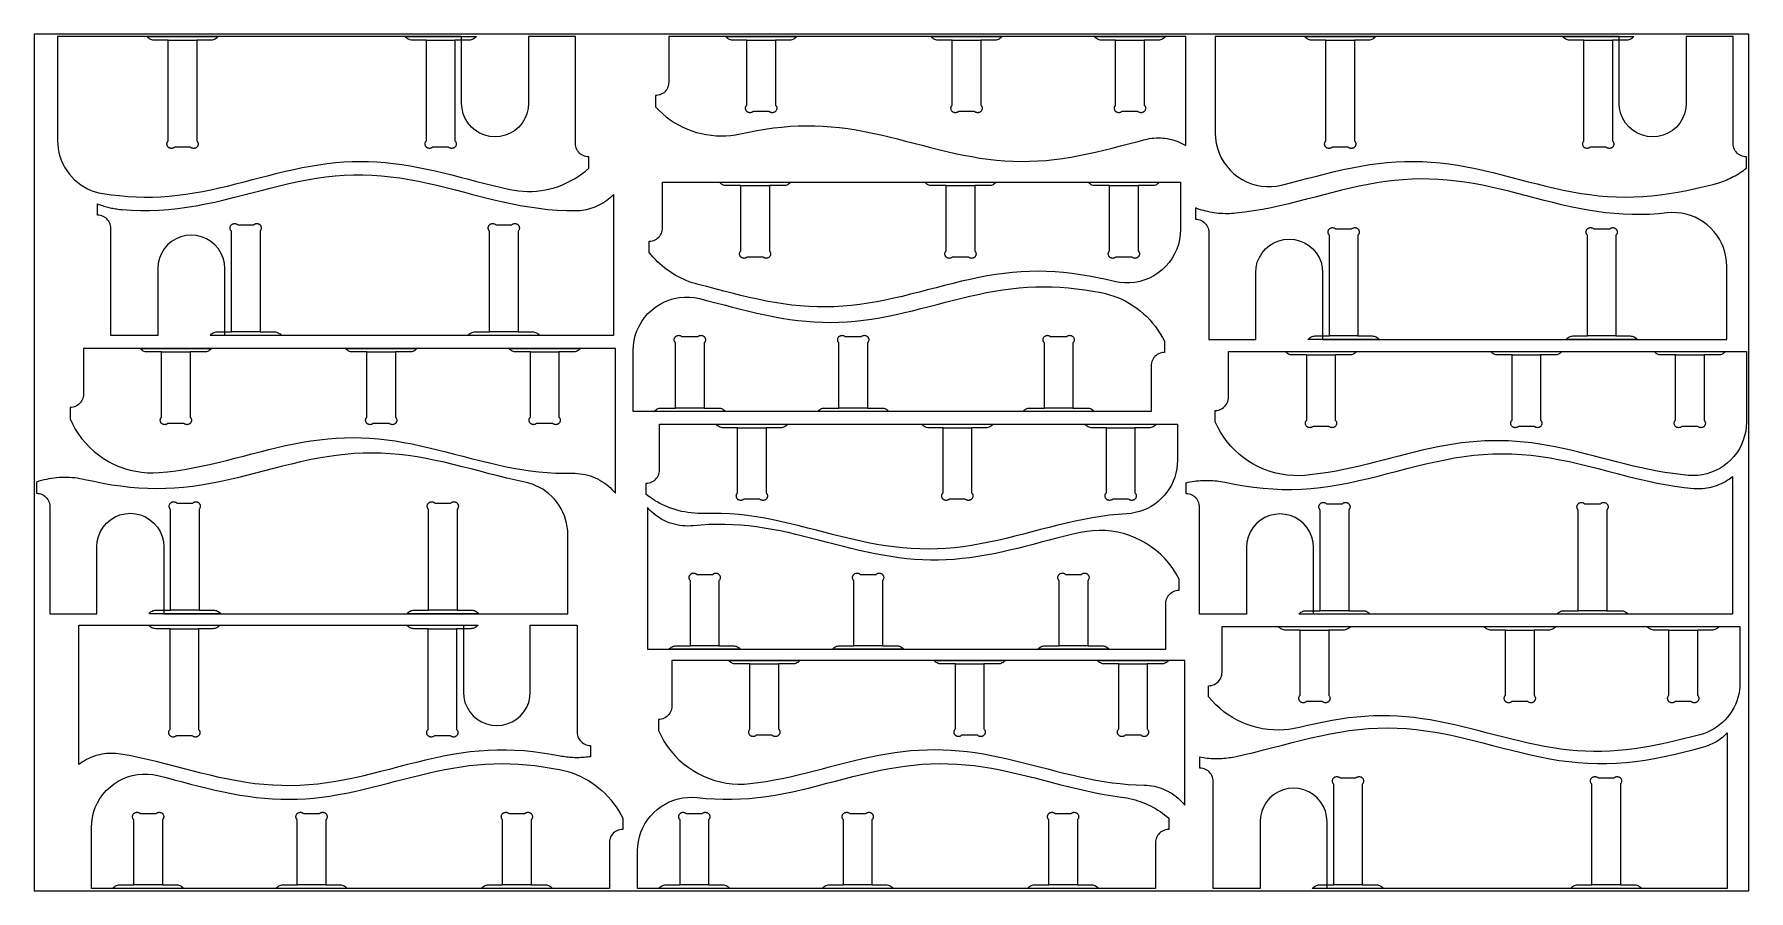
# Model space of a CAD drawing. Header units: inches. Extents: x 0 to 96, y 0 to 48.
import ezdxf

# ---------------------------------------------------------------- set-up
doc = ezdxf.new("R2010")
doc.units = ezdxf.units.IN
for name, color, linetype in [('BRACKET_CUTS', 1, 'Continuous'), ('BRACKET_OUTLINE', 5, 'Continuous'), ('PLYWOOD_BOUNDARY', 7, 'Continuous'), ('SHELF_OUTLINE', 3, 'Continuous')]:
    doc.layers.add(name, color=color, linetype=linetype)

msp = doc.modelspace()

# ---------------------------------------------------------------- linework, layer by layer
at = {"layer": 'BRACKET_CUTS'}
for points in [[(7.503, 47.675), (9.103, 47.675)], [(21.953, 47.675), (23.553, 47.675)], [(39.901, 47.675), (41.501, 47.675)], [(51.401, 47.675), (53.001, 47.675)], [(60.551, 47.675), (62.151, 47.675)], [(72.325, 47.675), (73.925, 47.675)], [(86.775, 47.675), (88.375, 47.675)], [(39.561, 39.516), (41.161, 39.516)], [(51.061, 39.516), (52.661, 39.516)], [(60.211, 39.516), (61.811, 39.516)], [(12.64, 31.319), (11.04, 31.319)], [(27.09, 31.319), (25.49, 31.319)], [(74.118, 31.09), (72.518, 31.09)], [(88.568, 31.09), (86.968, 31.09)], [(7.127, 30.193), (8.727, 30.193)], [(18.627, 30.193), (20.227, 30.193)], [(27.777, 30.193), (29.377, 30.193)], [(71.25, 30.025), (72.85, 30.025)], [(82.75, 30.025), (84.35, 30.025)], [(91.9, 30.025), (93.5, 30.025)], [(37.508, 27.053), (35.908, 27.053)], [(46.658, 27.053), (45.058, 27.053)], [(58.158, 27.053), (56.558, 27.053)], [(39.384, 25.948), (40.984, 25.948)], [(50.884, 25.948), (52.484, 25.948)], [(60.034, 25.948), (61.634, 25.948)], [(9.225, 15.727), (7.625, 15.727)], [(23.675, 15.727), (22.075, 15.727)], [(73.604, 15.691), (72.004, 15.691)], [(88.054, 15.691), (86.454, 15.691)], [(7.601, 14.685), (9.201, 14.685)], [(22.051, 14.685), (23.651, 14.685)], [(70.882, 14.604), (72.482, 14.604)], [(82.382, 14.604), (83.982, 14.604)], [(91.532, 14.604), (93.132, 14.604)], [(38.34, 13.73), (36.74, 13.73)], [(47.49, 13.73), (45.89, 13.73)], [(58.99, 13.73), (57.39, 13.73)], [(40.075, 12.712), (41.675, 12.712)], [(51.575, 12.712), (53.175, 12.712)], [(60.725, 12.712), (62.325, 12.712)], [(7.175, 0.325), (5.575, 0.325)], [(16.325, 0.325), (14.725, 0.325)], [(27.825, 0.325), (26.225, 0.325)], [(37.758, 0.325), (36.158, 0.325)], [(46.908, 0.325), (45.308, 0.325)], [(58.408, 0.325), (56.808, 0.325)], [(74.362, 0.325), (72.762, 0.325)], [(88.812, 0.325), (87.212, 0.325)]]:
    msp.add_lwpolyline(points, dxfattribs=at)
at = {"layer": 'BRACKET_OUTLINE'}
for points in [[(10.303, 47.875), (10.266, 47.831), (10.223, 47.791), (10.177, 47.757), (10.127, 47.728), (10.073, 47.705), (10.018, 47.688), (9.961, 47.678), (9.903, 47.675), (9.103, 47.675), (9.103, 42.029), (9.12, 42.01), (9.134, 41.991), (9.147, 41.97), (9.157, 41.947), (9.166, 41.924), (9.172, 41.901), (9.175, 41.876), (9.176, 41.852), (9.175, 41.827), (9.172, 41.803), (9.166, 41.779), (9.157, 41.756), (9.147, 41.734), (9.134, 41.713), (9.12, 41.693), (9.103, 41.675), (9.085, 41.658), (9.065, 41.644), (9.044, 41.631), (9.022, 41.621), (8.999, 41.613), (8.975, 41.607), (8.951, 41.603), (8.926, 41.602), (8.902, 41.603), (8.878, 41.607), (8.854, 41.613), (8.831, 41.621), (8.808, 41.631), (8.787, 41.644), (8.768, 41.658), (8.75, 41.675), (7.857, 41.675), (7.838, 41.658), (7.819, 41.644), (7.798, 41.631), (7.776, 41.621), (7.752, 41.613), (7.729, 41.607), (7.704, 41.603), (7.68, 41.602), (7.655, 41.603), (7.631, 41.607), (7.607, 41.613), (7.584, 41.621), (7.562, 41.631), (7.541, 41.644), (7.521, 41.658), (7.503, 41.675), (7.487, 41.693), (7.472, 41.713), (7.459, 41.734), (7.449, 41.756), (7.441, 41.779), (7.435, 41.803), (7.431, 41.827), (7.43, 41.852), (7.431, 41.876), (7.435, 41.901), (7.441, 41.924), (7.449, 41.947), (7.459, 41.97), (7.472, 41.991), (7.487, 42.01), (7.503, 42.029), (7.503, 47.675), (6.703, 47.675), (6.645, 47.678), (6.588, 47.688), (6.533, 47.705), (6.479, 47.728), (6.429, 47.757), (6.383, 47.791), (6.34, 47.831), (6.303, 47.875), (10.303, 47.875)], [(24.753, 47.875), (24.716, 47.831), (24.673, 47.791), (24.627, 47.757), (24.577, 47.728), (24.523, 47.705), (24.468, 47.688), (24.411, 47.678), (24.353, 47.675), (23.553, 47.675), (23.553, 42.029), (23.57, 42.01), (23.584, 41.991), (23.597, 41.97), (23.607, 41.947), (23.616, 41.924), (23.622, 41.901), (23.625, 41.876), (23.626, 41.852), (23.625, 41.827), (23.622, 41.803), (23.616, 41.779), (23.607, 41.756), (23.597, 41.734), (23.584, 41.713), (23.57, 41.693), (23.553, 41.675), (23.535, 41.658), (23.515, 41.644), (23.494, 41.631), (23.472, 41.621), (23.449, 41.613), (23.425, 41.607), (23.401, 41.603), (23.376, 41.602), (23.352, 41.603), (23.328, 41.607), (23.304, 41.613), (23.281, 41.621), (23.258, 41.631), (23.237, 41.644), (23.218, 41.658), (23.2, 41.675), (22.307, 41.675), (22.288, 41.658), (22.269, 41.644), (22.248, 41.631), (22.226, 41.621), (22.202, 41.613), (22.179, 41.607), (22.154, 41.603), (22.13, 41.602), (22.105, 41.603), (22.081, 41.607), (22.057, 41.613), (22.034, 41.621), (22.012, 41.631), (21.991, 41.644), (21.971, 41.658), (21.953, 41.675), (21.937, 41.693), (21.922, 41.713), (21.909, 41.734), (21.899, 41.756), (21.891, 41.779), (21.885, 41.803), (21.881, 41.827), (21.88, 41.852), (21.881, 41.876), (21.885, 41.901), (21.891, 41.924), (21.899, 41.947), (21.909, 41.97), (21.922, 41.991), (21.937, 42.01), (21.953, 42.029), (21.953, 47.675), (21.153, 47.675), (21.095, 47.678), (21.038, 47.688), (20.983, 47.705), (20.929, 47.728), (20.879, 47.757), (20.833, 47.791), (20.79, 47.831), (20.753, 47.875), (24.753, 47.875)], [(42.701, 47.875), (42.664, 47.831), (42.622, 47.791), (42.575, 47.757), (42.525, 47.728), (42.472, 47.705), (42.416, 47.688), (42.359, 47.678), (42.301, 47.675), (41.501, 47.675), (41.501, 44.029), (41.518, 44.01), (41.532, 43.991), (41.545, 43.97), (41.555, 43.947), (41.564, 43.924), (41.57, 43.901), (41.573, 43.876), (41.574, 43.852), (41.573, 43.827), (41.57, 43.803), (41.564, 43.779), (41.555, 43.756), (41.545, 43.734), (41.532, 43.713), (41.518, 43.693), (41.501, 43.675), (41.483, 43.659), (41.463, 43.644), (41.442, 43.631), (41.42, 43.621), (41.397, 43.613), (41.373, 43.607), (41.349, 43.603), (41.324, 43.602), (41.3, 43.603), (41.276, 43.607), (41.252, 43.613), (41.229, 43.621), (41.207, 43.631), (41.185, 43.644), (41.166, 43.659), (41.148, 43.675), (40.255, 43.675), (40.237, 43.659), (40.217, 43.644), (40.196, 43.631), (40.174, 43.621), (40.151, 43.613), (40.127, 43.607), (40.102, 43.603), (40.078, 43.602), (40.053, 43.603), (40.029, 43.607), (40.005, 43.613), (39.982, 43.621), (39.96, 43.631), (39.939, 43.644), (39.919, 43.659), (39.901, 43.675), (39.885, 43.693), (39.87, 43.713), (39.857, 43.734), (39.847, 43.756), (39.839, 43.779), (39.833, 43.803), (39.829, 43.827), (39.828, 43.852), (39.829, 43.876), (39.833, 43.901), (39.839, 43.924), (39.847, 43.947), (39.857, 43.97), (39.87, 43.991), (39.885, 44.01), (39.901, 44.029), (39.901, 47.675), (39.101, 47.675), (39.043, 47.678), (38.986, 47.688), (38.931, 47.705), (38.878, 47.728), (38.827, 47.757), (38.781, 47.791), (38.739, 47.831), (38.701, 47.875), (42.701, 47.875)], [(54.201, 47.875), (54.164, 47.831), (54.122, 47.791), (54.075, 47.757), (54.025, 47.728), (53.972, 47.705), (53.916, 47.688), (53.859, 47.678), (53.801, 47.675), (53.001, 47.675), (53.001, 44.029), (53.018, 44.01), (53.032, 43.991), (53.045, 43.97), (53.055, 43.947), (53.064, 43.924), (53.07, 43.901), (53.073, 43.876), (53.074, 43.852), (53.073, 43.827), (53.07, 43.803), (53.064, 43.779), (53.055, 43.756), (53.045, 43.734), (53.032, 43.713), (53.018, 43.693), (53.001, 43.675), (52.983, 43.659), (52.963, 43.644), (52.942, 43.631), (52.92, 43.621), (52.897, 43.613), (52.873, 43.607), (52.849, 43.603), (52.824, 43.602), (52.8, 43.603), (52.776, 43.607), (52.752, 43.613), (52.729, 43.621), (52.707, 43.631), (52.685, 43.644), (52.666, 43.659), (52.648, 43.675), (51.755, 43.675), (51.737, 43.659), (51.717, 43.644), (51.696, 43.631), (51.674, 43.621), (51.651, 43.613), (51.627, 43.607), (51.602, 43.603), (51.578, 43.602), (51.553, 43.603), (51.529, 43.607), (51.505, 43.613), (51.482, 43.621), (51.46, 43.631), (51.439, 43.644), (51.419, 43.659), (51.401, 43.675), (51.385, 43.693), (51.37, 43.713), (51.357, 43.734), (51.347, 43.756), (51.339, 43.779), (51.333, 43.803), (51.329, 43.827), (51.328, 43.852), (51.329, 43.876), (51.333, 43.901), (51.339, 43.924), (51.347, 43.947), (51.357, 43.97), (51.37, 43.991), (51.385, 44.01), (51.401, 44.029), (51.401, 47.675), (50.601, 47.675), (50.543, 47.678), (50.486, 47.688), (50.431, 47.705), (50.378, 47.728), (50.327, 47.757), (50.281, 47.791), (50.239, 47.831), (50.201, 47.875), (54.201, 47.875)], [(63.351, 47.875), (63.314, 47.831), (63.272, 47.791), (63.225, 47.757), (63.175, 47.728), (63.122, 47.705), (63.066, 47.688), (63.009, 47.678), (62.951, 47.675), (62.151, 47.675), (62.151, 44.029), (62.168, 44.01), (62.182, 43.991), (62.195, 43.97), (62.205, 43.947), (62.214, 43.924), (62.22, 43.901), (62.223, 43.876), (62.224, 43.852), (62.223, 43.827), (62.22, 43.803), (62.214, 43.779), (62.205, 43.756), (62.195, 43.734), (62.182, 43.713), (62.168, 43.693), (62.151, 43.675), (62.133, 43.659), (62.113, 43.644), (62.092, 43.631), (62.07, 43.621), (62.047, 43.613), (62.023, 43.607), (61.999, 43.603), (61.974, 43.602), (61.95, 43.603), (61.926, 43.607), (61.902, 43.613), (61.879, 43.621), (61.857, 43.631), (61.835, 43.644), (61.816, 43.659), (61.798, 43.675), (60.905, 43.675), (60.887, 43.659), (60.867, 43.644), (60.846, 43.631), (60.824, 43.621), (60.801, 43.613), (60.777, 43.607), (60.752, 43.603), (60.728, 43.602), (60.703, 43.603), (60.679, 43.607), (60.655, 43.613), (60.632, 43.621), (60.61, 43.631), (60.589, 43.644), (60.569, 43.659), (60.551, 43.675), (60.535, 43.693), (60.52, 43.713), (60.507, 43.734), (60.497, 43.756), (60.489, 43.779), (60.483, 43.803), (60.479, 43.827), (60.478, 43.852), (60.479, 43.876), (60.483, 43.901), (60.489, 43.924), (60.497, 43.947), (60.507, 43.97), (60.52, 43.991), (60.535, 44.01), (60.551, 44.029), (60.551, 47.675), (59.751, 47.675), (59.693, 47.678), (59.636, 47.688), (59.581, 47.705), (59.528, 47.728), (59.477, 47.757), (59.431, 47.791), (59.389, 47.831), (59.351, 47.875), (63.351, 47.875)], [(75.125, 47.875), (75.088, 47.831), (75.045, 47.791), (74.999, 47.757), (74.949, 47.728), (74.895, 47.705), (74.84, 47.688), (74.783, 47.678), (74.725, 47.675), (73.925, 47.675), (73.925, 42.029), (73.941, 42.01), (73.956, 41.991), (73.969, 41.97), (73.979, 41.947), (73.987, 41.924), (73.993, 41.901), (73.997, 41.876), (73.998, 41.852), (73.997, 41.827), (73.993, 41.803), (73.987, 41.779), (73.979, 41.756), (73.969, 41.734), (73.956, 41.713), (73.941, 41.693), (73.925, 41.675), (73.907, 41.658), (73.887, 41.644), (73.866, 41.631), (73.844, 41.621), (73.821, 41.613), (73.797, 41.607), (73.773, 41.603), (73.748, 41.602), (73.724, 41.603), (73.699, 41.607), (73.676, 41.613), (73.653, 41.621), (73.63, 41.631), (73.609, 41.644), (73.59, 41.658), (73.571, 41.675), (72.679, 41.675), (72.66, 41.658), (72.641, 41.644), (72.62, 41.631), (72.597, 41.621), (72.574, 41.613), (72.551, 41.607), (72.526, 41.603), (72.502, 41.602), (72.477, 41.603), (72.453, 41.607), (72.429, 41.613), (72.406, 41.621), (72.384, 41.631), (72.363, 41.644), (72.343, 41.658), (72.325, 41.675), (72.309, 41.693), (72.294, 41.713), (72.281, 41.734), (72.271, 41.756), (72.263, 41.779), (72.257, 41.803), (72.253, 41.827), (72.252, 41.852), (72.253, 41.876), (72.257, 41.901), (72.263, 41.924), (72.271, 41.947), (72.281, 41.97), (72.294, 41.991), (72.309, 42.01), (72.325, 42.029), (72.325, 47.675), (71.525, 47.675), (71.467, 47.678), (71.41, 47.688), (71.355, 47.705), (71.301, 47.728), (71.251, 47.757), (71.205, 47.791), (71.162, 47.831), (71.125, 47.875), (75.125, 47.875)], [(89.575, 47.875), (89.538, 47.831), (89.495, 47.791), (89.449, 47.757), (89.399, 47.728), (89.345, 47.705), (89.29, 47.688), (89.233, 47.678), (89.175, 47.675), (88.375, 47.675), (88.375, 42.029), (88.391, 42.01), (88.406, 41.991), (88.419, 41.97), (88.429, 41.947), (88.437, 41.924), (88.443, 41.901), (88.447, 41.876), (88.448, 41.852), (88.447, 41.827), (88.443, 41.803), (88.437, 41.779), (88.429, 41.756), (88.419, 41.734), (88.406, 41.713), (88.391, 41.693), (88.375, 41.675), (88.357, 41.658), (88.337, 41.644), (88.316, 41.631), (88.294, 41.621), (88.271, 41.613), (88.247, 41.607), (88.223, 41.603), (88.198, 41.602), (88.174, 41.603), (88.149, 41.607), (88.126, 41.613), (88.103, 41.621), (88.08, 41.631), (88.059, 41.644), (88.04, 41.658), (88.021, 41.675), (87.129, 41.675), (87.11, 41.658), (87.091, 41.644), (87.07, 41.631), (87.047, 41.621), (87.024, 41.613), (87.001, 41.607), (86.976, 41.603), (86.952, 41.602), (86.927, 41.603), (86.903, 41.607), (86.879, 41.613), (86.856, 41.621), (86.834, 41.631), (86.813, 41.644), (86.793, 41.658), (86.775, 41.675), (86.759, 41.693), (86.744, 41.713), (86.731, 41.734), (86.721, 41.756), (86.713, 41.779), (86.707, 41.803), (86.703, 41.827), (86.702, 41.852), (86.703, 41.876), (86.707, 41.901), (86.713, 41.924), (86.721, 41.947), (86.731, 41.97), (86.744, 41.991), (86.759, 42.01), (86.775, 42.029), (86.775, 47.675), (85.975, 47.675), (85.917, 47.678), (85.86, 47.688), (85.805, 47.705), (85.751, 47.728), (85.701, 47.757), (85.655, 47.791), (85.612, 47.831), (85.575, 47.875), (89.575, 47.875)], [(42.361, 39.716), (42.324, 39.671), (42.281, 39.632), (42.235, 39.597), (42.185, 39.569), (42.131, 39.546), (42.076, 39.529), (42.019, 39.519), (41.961, 39.516), (41.161, 39.516), (41.161, 35.869), (41.177, 35.851), (41.192, 35.831), (41.205, 35.81), (41.215, 35.788), (41.223, 35.765), (41.229, 35.741), (41.233, 35.717), (41.234, 35.692), (41.233, 35.668), (41.229, 35.644), (41.223, 35.62), (41.215, 35.597), (41.205, 35.575), (41.192, 35.554), (41.177, 35.534), (41.161, 35.516), (41.143, 35.499), (41.123, 35.485), (41.102, 35.472), (41.08, 35.462), (41.057, 35.453), (41.033, 35.447), (41.009, 35.444), (40.984, 35.442), (40.96, 35.444), (40.935, 35.447), (40.912, 35.453), (40.889, 35.462), (40.866, 35.472), (40.845, 35.485), (40.826, 35.499), (40.807, 35.516), (39.915, 35.516), (39.896, 35.499), (39.877, 35.485), (39.856, 35.472), (39.833, 35.462), (39.81, 35.453), (39.787, 35.447), (39.762, 35.444), (39.738, 35.442), (39.713, 35.444), (39.689, 35.447), (39.665, 35.453), (39.642, 35.462), (39.62, 35.472), (39.599, 35.485), (39.579, 35.499), (39.561, 35.516), (39.545, 35.534), (39.53, 35.554), (39.517, 35.575), (39.507, 35.597), (39.499, 35.62), (39.493, 35.644), (39.489, 35.668), (39.488, 35.692), (39.489, 35.717), (39.493, 35.741), (39.499, 35.765), (39.507, 35.788), (39.517, 35.81), (39.53, 35.831), (39.545, 35.851), (39.561, 35.869), (39.561, 39.516), (38.761, 39.516), (38.703, 39.519), (38.646, 39.529), (38.591, 39.546), (38.537, 39.569), (38.487, 39.597), (38.441, 39.632), (38.398, 39.671), (38.361, 39.716), (42.361, 39.716)], [(53.861, 39.716), (53.824, 39.671), (53.781, 39.632), (53.735, 39.597), (53.685, 39.569), (53.631, 39.546), (53.576, 39.529), (53.519, 39.519), (53.461, 39.516), (52.661, 39.516), (52.661, 35.869), (52.677, 35.851), (52.692, 35.831), (52.705, 35.81), (52.715, 35.788), (52.723, 35.765), (52.729, 35.741), (52.733, 35.717), (52.734, 35.692), (52.733, 35.668), (52.729, 35.644), (52.723, 35.62), (52.715, 35.597), (52.705, 35.575), (52.692, 35.554), (52.677, 35.534), (52.661, 35.516), (52.643, 35.499), (52.623, 35.485), (52.602, 35.472), (52.58, 35.462), (52.557, 35.453), (52.533, 35.447), (52.509, 35.444), (52.484, 35.442), (52.46, 35.444), (52.435, 35.447), (52.412, 35.453), (52.389, 35.462), (52.366, 35.472), (52.345, 35.485), (52.326, 35.499), (52.307, 35.516), (51.415, 35.516), (51.396, 35.499), (51.377, 35.485), (51.356, 35.472), (51.333, 35.462), (51.31, 35.453), (51.287, 35.447), (51.262, 35.444), (51.238, 35.442), (51.213, 35.444), (51.189, 35.447), (51.165, 35.453), (51.142, 35.462), (51.12, 35.472), (51.099, 35.485), (51.079, 35.499), (51.061, 35.516), (51.045, 35.534), (51.03, 35.554), (51.017, 35.575), (51.007, 35.597), (50.999, 35.62), (50.993, 35.644), (50.989, 35.668), (50.988, 35.692), (50.989, 35.717), (50.993, 35.741), (50.999, 35.765), (51.007, 35.788), (51.017, 35.81), (51.03, 35.831), (51.045, 35.851), (51.061, 35.869), (51.061, 39.516), (50.261, 39.516), (50.203, 39.519), (50.146, 39.529), (50.091, 39.546), (50.037, 39.569), (49.987, 39.597), (49.941, 39.632), (49.898, 39.671), (49.861, 39.716), (53.861, 39.716)], [(63.011, 39.716), (62.974, 39.671), (62.931, 39.632), (62.885, 39.597), (62.835, 39.569), (62.781, 39.546), (62.726, 39.529), (62.669, 39.519), (62.611, 39.516), (61.811, 39.516), (61.811, 35.869), (61.827, 35.851), (61.842, 35.831), (61.855, 35.81), (61.865, 35.788), (61.873, 35.765), (61.879, 35.741), (61.883, 35.717), (61.884, 35.692), (61.883, 35.668), (61.879, 35.644), (61.873, 35.62), (61.865, 35.597), (61.855, 35.575), (61.842, 35.554), (61.827, 35.534), (61.811, 35.516), (61.793, 35.499), (61.773, 35.485), (61.752, 35.472), (61.73, 35.462), (61.707, 35.453), (61.683, 35.447), (61.659, 35.444), (61.634, 35.442), (61.61, 35.444), (61.585, 35.447), (61.562, 35.453), (61.539, 35.462), (61.516, 35.472), (61.495, 35.485), (61.476, 35.499), (61.457, 35.516), (60.565, 35.516), (60.546, 35.499), (60.527, 35.485), (60.506, 35.472), (60.483, 35.462), (60.46, 35.453), (60.437, 35.447), (60.412, 35.444), (60.388, 35.442), (60.363, 35.444), (60.339, 35.447), (60.315, 35.453), (60.292, 35.462), (60.27, 35.472), (60.249, 35.485), (60.229, 35.499), (60.211, 35.516), (60.195, 35.534), (60.18, 35.554), (60.167, 35.575), (60.157, 35.597), (60.149, 35.62), (60.143, 35.644), (60.139, 35.668), (60.138, 35.692), (60.139, 35.717), (60.143, 35.741), (60.149, 35.765), (60.157, 35.788), (60.167, 35.81), (60.18, 35.831), (60.195, 35.851), (60.211, 35.869), (60.211, 39.516), (59.411, 39.516), (59.353, 39.519), (59.296, 39.529), (59.241, 39.546), (59.187, 39.569), (59.137, 39.597), (59.091, 39.632), (59.048, 39.671), (59.011, 39.716), (63.011, 39.716)], [(9.84, 31.119), (9.877, 31.163), (9.92, 31.202), (9.966, 31.237), (10.016, 31.266), (10.07, 31.289), (10.125, 31.305), (10.182, 31.315), (10.24, 31.319), (11.04, 31.319), (11.04, 36.965), (11.023, 36.983), (11.009, 37.003), (10.996, 37.024), (10.986, 37.046), (10.977, 37.069), (10.971, 37.093), (10.968, 37.117), (10.967, 37.142), (10.968, 37.166), (10.971, 37.191), (10.977, 37.214), (10.986, 37.237), (10.996, 37.26), (11.009, 37.281), (11.023, 37.3), (11.04, 37.319), (11.058, 37.335), (11.078, 37.35), (11.099, 37.362), (11.121, 37.373), (11.144, 37.381), (11.168, 37.387), (11.192, 37.391), (11.217, 37.392), (11.241, 37.391), (11.265, 37.387), (11.289, 37.381), (11.312, 37.373), (11.335, 37.362), (11.356, 37.35), (11.375, 37.335), (11.393, 37.319), (12.286, 37.319), (12.305, 37.335), (12.324, 37.35), (12.345, 37.362), (12.367, 37.373), (12.391, 37.381), (12.414, 37.387), (12.439, 37.391), (12.463, 37.392), (12.488, 37.391), (12.512, 37.387), (12.536, 37.381), (12.559, 37.373), (12.581, 37.362), (12.602, 37.35), (12.622, 37.335), (12.64, 37.319), (12.656, 37.3), (12.671, 37.281), (12.684, 37.26), (12.694, 37.237), (12.702, 37.214), (12.708, 37.191), (12.712, 37.166), (12.713, 37.142), (12.712, 37.117), (12.708, 37.093), (12.702, 37.069), (12.694, 37.046), (12.684, 37.024), (12.671, 37.003), (12.656, 36.983), (12.64, 36.965), (12.64, 31.319), (13.44, 31.319), (13.498, 31.315), (13.555, 31.305), (13.61, 31.289), (13.664, 31.266), (13.714, 31.237), (13.76, 31.202), (13.803, 31.163), (13.84, 31.119), (9.84, 31.119)], [(24.29, 31.119), (24.327, 31.163), (24.37, 31.202), (24.416, 31.237), (24.466, 31.266), (24.52, 31.289), (24.575, 31.305), (24.632, 31.315), (24.69, 31.319), (25.49, 31.319), (25.49, 36.965), (25.473, 36.983), (25.459, 37.003), (25.446, 37.024), (25.436, 37.046), (25.427, 37.069), (25.421, 37.093), (25.418, 37.117), (25.417, 37.142), (25.418, 37.166), (25.421, 37.191), (25.427, 37.214), (25.436, 37.237), (25.446, 37.26), (25.459, 37.281), (25.473, 37.3), (25.49, 37.319), (25.508, 37.335), (25.528, 37.35), (25.549, 37.362), (25.571, 37.373), (25.594, 37.381), (25.618, 37.387), (25.642, 37.391), (25.667, 37.392), (25.691, 37.391), (25.715, 37.387), (25.739, 37.381), (25.762, 37.373), (25.785, 37.362), (25.806, 37.35), (25.825, 37.335), (25.843, 37.319), (26.736, 37.319), (26.755, 37.335), (26.774, 37.35), (26.795, 37.362), (26.817, 37.373), (26.841, 37.381), (26.864, 37.387), (26.889, 37.391), (26.913, 37.392), (26.938, 37.391), (26.962, 37.387), (26.986, 37.381), (27.009, 37.373), (27.031, 37.362), (27.052, 37.35), (27.072, 37.335), (27.09, 37.319), (27.106, 37.3), (27.121, 37.281), (27.134, 37.26), (27.144, 37.237), (27.152, 37.214), (27.158, 37.191), (27.162, 37.166), (27.163, 37.142), (27.162, 37.117), (27.158, 37.093), (27.152, 37.069), (27.144, 37.046), (27.134, 37.024), (27.121, 37.003), (27.106, 36.983), (27.09, 36.965), (27.09, 31.319), (27.89, 31.319), (27.948, 31.315), (28.005, 31.305), (28.06, 31.289), (28.114, 31.266), (28.164, 31.237), (28.21, 31.202), (28.253, 31.163), (28.29, 31.119), (24.29, 31.119)], [(71.318, 30.89), (71.356, 30.934), (71.398, 30.974), (71.444, 31.008), (71.495, 31.037), (71.548, 31.06), (71.603, 31.077), (71.66, 31.087), (71.718, 31.09), (72.518, 31.09), (72.518, 36.736), (72.502, 36.755), (72.487, 36.774), (72.475, 36.795), (72.464, 36.818), (72.456, 36.841), (72.45, 36.864), (72.446, 36.889), (72.445, 36.913), (72.446, 36.938), (72.45, 36.962), (72.456, 36.986), (72.464, 37.009), (72.475, 37.031), (72.487, 37.052), (72.502, 37.072), (72.518, 37.09), (72.536, 37.106), (72.556, 37.121), (72.577, 37.134), (72.599, 37.144), (72.623, 37.152), (72.646, 37.158), (72.671, 37.162), (72.695, 37.163), (72.72, 37.162), (72.744, 37.158), (72.768, 37.152), (72.791, 37.144), (72.813, 37.134), (72.834, 37.121), (72.854, 37.106), (72.872, 37.09), (73.765, 37.09), (73.783, 37.106), (73.803, 37.121), (73.824, 37.134), (73.846, 37.144), (73.869, 37.152), (73.893, 37.158), (73.917, 37.162), (73.942, 37.163), (73.966, 37.162), (73.99, 37.158), (74.014, 37.152), (74.037, 37.144), (74.059, 37.134), (74.08, 37.121), (74.1, 37.106), (74.118, 37.09), (74.135, 37.072), (74.149, 37.052), (74.162, 37.031), (74.172, 37.009), (74.181, 36.986), (74.187, 36.962), (74.19, 36.938), (74.192, 36.913), (74.19, 36.889), (74.187, 36.864), (74.181, 36.841), (74.172, 36.818), (74.162, 36.795), (74.149, 36.774), (74.135, 36.755), (74.118, 36.736), (74.118, 31.09), (74.918, 31.09), (74.976, 31.087), (75.033, 31.077), (75.089, 31.06), (75.142, 31.037), (75.192, 31.008), (75.239, 30.974), (75.281, 30.934), (75.318, 30.89), (71.318, 30.89)], [(85.768, 30.89), (85.806, 30.934), (85.848, 30.974), (85.894, 31.008), (85.945, 31.037), (85.998, 31.06), (86.053, 31.077), (86.11, 31.087), (86.168, 31.09), (86.968, 31.09), (86.968, 36.736), (86.952, 36.755), (86.937, 36.774), (86.925, 36.795), (86.914, 36.818), (86.906, 36.841), (86.9, 36.864), (86.896, 36.889), (86.895, 36.913), (86.896, 36.938), (86.9, 36.962), (86.906, 36.986), (86.914, 37.009), (86.925, 37.031), (86.937, 37.052), (86.952, 37.072), (86.968, 37.09), (86.986, 37.106), (87.006, 37.121), (87.027, 37.134), (87.049, 37.144), (87.073, 37.152), (87.096, 37.158), (87.121, 37.162), (87.145, 37.163), (87.17, 37.162), (87.194, 37.158), (87.218, 37.152), (87.241, 37.144), (87.263, 37.134), (87.284, 37.121), (87.304, 37.106), (87.322, 37.09), (88.215, 37.09), (88.233, 37.106), (88.253, 37.121), (88.274, 37.134), (88.296, 37.144), (88.319, 37.152), (88.343, 37.158), (88.367, 37.162), (88.392, 37.163), (88.416, 37.162), (88.44, 37.158), (88.464, 37.152), (88.487, 37.144), (88.509, 37.134), (88.53, 37.121), (88.55, 37.106), (88.568, 37.09), (88.585, 37.072), (88.599, 37.052), (88.612, 37.031), (88.622, 37.009), (88.631, 36.986), (88.637, 36.962), (88.64, 36.938), (88.642, 36.913), (88.64, 36.889), (88.637, 36.864), (88.631, 36.841), (88.622, 36.818), (88.612, 36.795), (88.599, 36.774), (88.585, 36.755), (88.568, 36.736), (88.568, 31.09), (89.368, 31.09), (89.426, 31.087), (89.483, 31.077), (89.539, 31.06), (89.592, 31.037), (89.642, 31.008), (89.689, 30.974), (89.731, 30.934), (89.768, 30.89), (85.768, 30.89)], [(34.708, 26.853), (34.745, 26.898), (34.787, 26.937), (34.834, 26.972), (34.884, 27.001), (34.937, 27.023), (34.993, 27.04), (35.05, 27.05), (35.108, 27.053), (35.908, 27.053), (35.908, 30.7), (35.891, 30.718), (35.877, 30.738), (35.864, 30.759), (35.854, 30.781), (35.845, 30.804), (35.839, 30.828), (35.836, 30.852), (35.834, 30.877), (35.836, 30.901), (35.839, 30.925), (35.845, 30.949), (35.854, 30.972), (35.864, 30.994), (35.877, 31.016), (35.891, 31.035), (35.908, 31.053), (35.926, 31.07), (35.946, 31.084), (35.967, 31.097), (35.989, 31.108), (36.012, 31.116), (36.036, 31.122), (36.06, 31.125), (36.084, 31.127), (36.109, 31.125), (36.133, 31.122), (36.157, 31.116), (36.18, 31.108), (36.202, 31.097), (36.223, 31.084), (36.243, 31.07), (36.261, 31.053), (37.154, 31.053), (37.172, 31.07), (37.192, 31.084), (37.213, 31.097), (37.235, 31.108), (37.258, 31.116), (37.282, 31.122), (37.306, 31.125), (37.331, 31.127), (37.355, 31.125), (37.38, 31.122), (37.403, 31.116), (37.427, 31.108), (37.449, 31.097), (37.47, 31.084), (37.49, 31.07), (37.508, 31.053), (37.524, 31.035), (37.539, 31.016), (37.551, 30.994), (37.562, 30.972), (37.57, 30.949), (37.576, 30.925), (37.58, 30.901), (37.581, 30.877), (37.58, 30.852), (37.576, 30.828), (37.57, 30.804), (37.562, 30.781), (37.551, 30.759), (37.539, 30.738), (37.524, 30.718), (37.508, 30.7), (37.508, 27.053), (38.308, 27.053), (38.366, 27.05), (38.423, 27.04), (38.478, 27.023), (38.531, 27.001), (38.582, 26.972), (38.628, 26.937), (38.67, 26.898), (38.708, 26.853), (34.708, 26.853)], [(43.858, 26.853), (43.895, 26.898), (43.937, 26.937), (43.984, 26.972), (44.034, 27.001), (44.087, 27.023), (44.143, 27.04), (44.2, 27.05), (44.258, 27.053), (45.058, 27.053), (45.058, 30.7), (45.041, 30.718), (45.027, 30.738), (45.014, 30.759), (45.004, 30.781), (44.995, 30.804), (44.989, 30.828), (44.986, 30.852), (44.984, 30.877), (44.986, 30.901), (44.989, 30.925), (44.995, 30.949), (45.004, 30.972), (45.014, 30.994), (45.027, 31.016), (45.041, 31.035), (45.058, 31.053), (45.076, 31.07), (45.096, 31.084), (45.117, 31.097), (45.139, 31.108), (45.162, 31.116), (45.186, 31.122), (45.21, 31.125), (45.234, 31.127), (45.259, 31.125), (45.283, 31.122), (45.307, 31.116), (45.33, 31.108), (45.352, 31.097), (45.373, 31.084), (45.393, 31.07), (45.411, 31.053), (46.304, 31.053), (46.322, 31.07), (46.342, 31.084), (46.363, 31.097), (46.385, 31.108), (46.408, 31.116), (46.432, 31.122), (46.456, 31.125), (46.481, 31.127), (46.505, 31.125), (46.53, 31.122), (46.553, 31.116), (46.577, 31.108), (46.599, 31.097), (46.62, 31.084), (46.64, 31.07), (46.658, 31.053), (46.674, 31.035), (46.689, 31.016), (46.701, 30.994), (46.712, 30.972), (46.72, 30.949), (46.726, 30.925), (46.73, 30.901), (46.731, 30.877), (46.73, 30.852), (46.726, 30.828), (46.72, 30.804), (46.712, 30.781), (46.701, 30.759), (46.689, 30.738), (46.674, 30.718), (46.658, 30.7), (46.658, 27.053), (47.458, 27.053), (47.516, 27.05), (47.573, 27.04), (47.628, 27.023), (47.681, 27.001), (47.732, 26.972), (47.778, 26.937), (47.82, 26.898), (47.858, 26.853), (43.858, 26.853)], [(55.358, 26.853), (55.395, 26.898), (55.437, 26.937), (55.484, 26.972), (55.534, 27.001), (55.587, 27.023), (55.643, 27.04), (55.7, 27.05), (55.758, 27.053), (56.558, 27.053), (56.558, 30.7), (56.541, 30.718), (56.527, 30.738), (56.514, 30.759), (56.504, 30.781), (56.495, 30.804), (56.489, 30.828), (56.486, 30.852), (56.484, 30.877), (56.486, 30.901), (56.489, 30.925), (56.495, 30.949), (56.504, 30.972), (56.514, 30.994), (56.527, 31.016), (56.541, 31.035), (56.558, 31.053), (56.576, 31.07), (56.596, 31.084), (56.617, 31.097), (56.639, 31.108), (56.662, 31.116), (56.686, 31.122), (56.71, 31.125), (56.734, 31.127), (56.759, 31.125), (56.783, 31.122), (56.807, 31.116), (56.83, 31.108), (56.852, 31.097), (56.873, 31.084), (56.893, 31.07), (56.911, 31.053), (57.804, 31.053), (57.822, 31.07), (57.842, 31.084), (57.863, 31.097), (57.885, 31.108), (57.908, 31.116), (57.932, 31.122), (57.956, 31.125), (57.981, 31.127), (58.005, 31.125), (58.03, 31.122), (58.053, 31.116), (58.077, 31.108), (58.099, 31.097), (58.12, 31.084), (58.14, 31.07), (58.158, 31.053), (58.174, 31.035), (58.189, 31.016), (58.201, 30.994), (58.212, 30.972), (58.22, 30.949), (58.226, 30.925), (58.23, 30.901), (58.231, 30.877), (58.23, 30.852), (58.226, 30.828), (58.22, 30.804), (58.212, 30.781), (58.201, 30.759), (58.189, 30.738), (58.174, 30.718), (58.158, 30.7), (58.158, 27.053), (58.958, 27.053), (59.016, 27.05), (59.073, 27.04), (59.128, 27.023), (59.181, 27.001), (59.232, 26.972), (59.278, 26.937), (59.32, 26.898), (59.358, 26.853), (55.358, 26.853)], [(9.927, 30.393), (9.889, 30.349), (9.847, 30.309), (9.8, 30.275), (9.75, 30.246), (9.697, 30.223), (9.641, 30.207), (9.584, 30.197), (9.527, 30.193), (8.727, 30.193), (8.727, 26.547), (8.743, 26.529), (8.758, 26.509), (8.77, 26.488), (8.781, 26.466), (8.789, 26.443), (8.795, 26.419), (8.799, 26.394), (8.8, 26.37), (8.799, 26.345), (8.795, 26.321), (8.789, 26.297), (8.781, 26.274), (8.77, 26.252), (8.758, 26.231), (8.743, 26.211), (8.727, 26.193), (8.708, 26.177), (8.689, 26.162), (8.668, 26.15), (8.645, 26.139), (8.622, 26.131), (8.599, 26.125), (8.574, 26.121), (8.55, 26.12), (8.525, 26.121), (8.501, 26.125), (8.477, 26.131), (8.454, 26.139), (8.432, 26.15), (8.411, 26.162), (8.391, 26.177), (8.373, 26.193), (7.48, 26.193), (7.462, 26.177), (7.442, 26.162), (7.421, 26.15), (7.399, 26.139), (7.376, 26.131), (7.352, 26.125), (7.328, 26.121), (7.303, 26.12), (7.279, 26.121), (7.255, 26.125), (7.231, 26.131), (7.208, 26.139), (7.185, 26.15), (7.164, 26.162), (7.145, 26.177), (7.127, 26.193), (7.11, 26.211), (7.095, 26.231), (7.083, 26.252), (7.072, 26.274), (7.064, 26.297), (7.058, 26.321), (7.055, 26.345), (7.053, 26.37), (7.055, 26.394), (7.058, 26.419), (7.064, 26.443), (7.072, 26.466), (7.083, 26.488), (7.095, 26.509), (7.11, 26.529), (7.127, 26.547), (7.127, 30.193), (6.327, 30.193), (6.269, 30.197), (6.212, 30.207), (6.156, 30.223), (6.103, 30.246), (6.053, 30.275), (6.006, 30.309), (5.964, 30.349), (5.927, 30.393), (9.927, 30.393)], [(21.427, 30.393), (21.389, 30.349), (21.347, 30.309), (21.3, 30.275), (21.25, 30.246), (21.197, 30.223), (21.141, 30.207), (21.084, 30.197), (21.027, 30.193), (20.227, 30.193), (20.227, 26.547), (20.243, 26.529), (20.258, 26.509), (20.27, 26.488), (20.281, 26.466), (20.289, 26.443), (20.295, 26.419), (20.299, 26.394), (20.3, 26.37), (20.299, 26.345), (20.295, 26.321), (20.289, 26.297), (20.281, 26.274), (20.27, 26.252), (20.258, 26.231), (20.243, 26.211), (20.227, 26.193), (20.208, 26.177), (20.189, 26.162), (20.168, 26.15), (20.145, 26.139), (20.122, 26.131), (20.099, 26.125), (20.074, 26.121), (20.05, 26.12), (20.025, 26.121), (20.001, 26.125), (19.977, 26.131), (19.954, 26.139), (19.932, 26.15), (19.911, 26.162), (19.891, 26.177), (19.873, 26.193), (18.98, 26.193), (18.962, 26.177), (18.942, 26.162), (18.921, 26.15), (18.899, 26.139), (18.876, 26.131), (18.852, 26.125), (18.828, 26.121), (18.803, 26.12), (18.779, 26.121), (18.755, 26.125), (18.731, 26.131), (18.708, 26.139), (18.685, 26.15), (18.664, 26.162), (18.645, 26.177), (18.627, 26.193), (18.61, 26.211), (18.595, 26.231), (18.583, 26.252), (18.572, 26.274), (18.564, 26.297), (18.558, 26.321), (18.555, 26.345), (18.553, 26.37), (18.555, 26.394), (18.558, 26.419), (18.564, 26.443), (18.572, 26.466), (18.583, 26.488), (18.595, 26.509), (18.61, 26.529), (18.627, 26.547), (18.627, 30.193), (17.827, 30.193), (17.769, 30.197), (17.712, 30.207), (17.656, 30.223), (17.603, 30.246), (17.553, 30.275), (17.506, 30.309), (17.464, 30.349), (17.427, 30.393), (21.427, 30.393)], [(30.577, 30.393), (30.539, 30.349), (30.497, 30.309), (30.45, 30.275), (30.4, 30.246), (30.347, 30.223), (30.291, 30.207), (30.234, 30.197), (30.177, 30.193), (29.377, 30.193), (29.377, 26.547), (29.393, 26.529), (29.408, 26.509), (29.42, 26.488), (29.431, 26.466), (29.439, 26.443), (29.445, 26.419), (29.449, 26.394), (29.45, 26.37), (29.449, 26.345), (29.445, 26.321), (29.439, 26.297), (29.431, 26.274), (29.42, 26.252), (29.408, 26.231), (29.393, 26.211), (29.377, 26.193), (29.358, 26.177), (29.339, 26.162), (29.318, 26.15), (29.295, 26.139), (29.272, 26.131), (29.249, 26.125), (29.224, 26.121), (29.2, 26.12), (29.175, 26.121), (29.151, 26.125), (29.127, 26.131), (29.104, 26.139), (29.082, 26.15), (29.061, 26.162), (29.041, 26.177), (29.023, 26.193), (28.13, 26.193), (28.112, 26.177), (28.092, 26.162), (28.071, 26.15), (28.049, 26.139), (28.026, 26.131), (28.002, 26.125), (27.978, 26.121), (27.953, 26.12), (27.929, 26.121), (27.905, 26.125), (27.881, 26.131), (27.858, 26.139), (27.835, 26.15), (27.814, 26.162), (27.795, 26.177), (27.777, 26.193), (27.76, 26.211), (27.745, 26.231), (27.733, 26.252), (27.722, 26.274), (27.714, 26.297), (27.708, 26.321), (27.705, 26.345), (27.703, 26.37), (27.705, 26.394), (27.708, 26.419), (27.714, 26.443), (27.722, 26.466), (27.733, 26.488), (27.745, 26.509), (27.76, 26.529), (27.777, 26.547), (27.777, 30.193), (26.977, 30.193), (26.919, 30.197), (26.862, 30.207), (26.806, 30.223), (26.753, 30.246), (26.703, 30.275), (26.656, 30.309), (26.614, 30.349), (26.577, 30.393), (30.577, 30.393)], [(74.05, 30.225), (74.013, 30.18), (73.97, 30.141), (73.924, 30.106), (73.874, 30.077), (73.82, 30.055), (73.765, 30.038), (73.708, 30.028), (73.65, 30.025), (72.85, 30.025), (72.85, 26.378), (72.866, 26.36), (72.881, 26.34), (72.894, 26.319), (72.904, 26.297), (72.912, 26.274), (72.918, 26.25), (72.922, 26.226), (72.923, 26.201), (72.922, 26.177), (72.918, 26.153), (72.912, 26.129), (72.904, 26.106), (72.894, 26.084), (72.881, 26.063), (72.866, 26.043), (72.85, 26.025), (72.832, 26.008), (72.812, 25.994), (72.791, 25.981), (72.769, 25.97), (72.746, 25.962), (72.722, 25.956), (72.698, 25.953), (72.673, 25.951), (72.649, 25.953), (72.624, 25.956), (72.601, 25.962), (72.578, 25.97), (72.555, 25.981), (72.534, 25.994), (72.515, 26.008), (72.496, 26.025), (71.604, 26.025), (71.585, 26.008), (71.566, 25.994), (71.545, 25.981), (71.522, 25.97), (71.499, 25.962), (71.476, 25.956), (71.451, 25.953), (71.427, 25.951), (71.402, 25.953), (71.378, 25.956), (71.354, 25.962), (71.331, 25.97), (71.309, 25.981), (71.288, 25.994), (71.268, 26.008), (71.25, 26.025), (71.234, 26.043), (71.219, 26.063), (71.206, 26.084), (71.196, 26.106), (71.188, 26.129), (71.182, 26.153), (71.178, 26.177), (71.177, 26.201), (71.178, 26.226), (71.182, 26.25), (71.188, 26.274), (71.196, 26.297), (71.206, 26.319), (71.219, 26.34), (71.234, 26.36), (71.25, 26.378), (71.25, 30.025), (70.45, 30.025), (70.392, 30.028), (70.335, 30.038), (70.28, 30.055), (70.226, 30.077), (70.176, 30.106), (70.13, 30.141), (70.087, 30.18), (70.05, 30.225), (74.05, 30.225)], [(85.55, 30.225), (85.513, 30.18), (85.47, 30.141), (85.424, 30.106), (85.374, 30.077), (85.32, 30.055), (85.265, 30.038), (85.208, 30.028), (85.15, 30.025), (84.35, 30.025), (84.35, 26.378), (84.366, 26.36), (84.381, 26.34), (84.394, 26.319), (84.404, 26.297), (84.412, 26.274), (84.418, 26.25), (84.422, 26.226), (84.423, 26.201), (84.422, 26.177), (84.418, 26.153), (84.412, 26.129), (84.404, 26.106), (84.394, 26.084), (84.381, 26.063), (84.366, 26.043), (84.35, 26.025), (84.332, 26.008), (84.312, 25.994), (84.291, 25.981), (84.269, 25.97), (84.246, 25.962), (84.222, 25.956), (84.198, 25.953), (84.173, 25.951), (84.149, 25.953), (84.124, 25.956), (84.101, 25.962), (84.078, 25.97), (84.055, 25.981), (84.034, 25.994), (84.015, 26.008), (83.996, 26.025), (83.104, 26.025), (83.085, 26.008), (83.066, 25.994), (83.045, 25.981), (83.022, 25.97), (82.999, 25.962), (82.976, 25.956), (82.951, 25.953), (82.927, 25.951), (82.902, 25.953), (82.878, 25.956), (82.854, 25.962), (82.831, 25.97), (82.809, 25.981), (82.788, 25.994), (82.768, 26.008), (82.75, 26.025), (82.734, 26.043), (82.719, 26.063), (82.706, 26.084), (82.696, 26.106), (82.688, 26.129), (82.682, 26.153), (82.678, 26.177), (82.677, 26.201), (82.678, 26.226), (82.682, 26.25), (82.688, 26.274), (82.696, 26.297), (82.706, 26.319), (82.719, 26.34), (82.734, 26.36), (82.75, 26.378), (82.75, 30.025), (81.95, 30.025), (81.892, 30.028), (81.835, 30.038), (81.78, 30.055), (81.726, 30.077), (81.676, 30.106), (81.63, 30.141), (81.587, 30.18), (81.55, 30.225), (85.55, 30.225)], [(94.7, 30.225), (94.663, 30.18), (94.62, 30.141), (94.574, 30.106), (94.524, 30.077), (94.47, 30.055), (94.415, 30.038), (94.358, 30.028), (94.3, 30.025), (93.5, 30.025), (93.5, 26.378), (93.516, 26.36), (93.531, 26.34), (93.544, 26.319), (93.554, 26.297), (93.562, 26.274), (93.568, 26.25), (93.572, 26.226), (93.573, 26.201), (93.572, 26.177), (93.568, 26.153), (93.562, 26.129), (93.554, 26.106), (93.544, 26.084), (93.531, 26.063), (93.516, 26.043), (93.5, 26.025), (93.482, 26.008), (93.462, 25.994), (93.441, 25.981), (93.419, 25.97), (93.396, 25.962), (93.372, 25.956), (93.348, 25.953), (93.323, 25.951), (93.299, 25.953), (93.274, 25.956), (93.251, 25.962), (93.228, 25.97), (93.205, 25.981), (93.184, 25.994), (93.165, 26.008), (93.146, 26.025), (92.254, 26.025), (92.235, 26.008), (92.216, 25.994), (92.195, 25.981), (92.172, 25.97), (92.149, 25.962), (92.126, 25.956), (92.101, 25.953), (92.077, 25.951), (92.052, 25.953), (92.028, 25.956), (92.004, 25.962), (91.981, 25.97), (91.959, 25.981), (91.938, 25.994), (91.918, 26.008), (91.9, 26.025), (91.884, 26.043), (91.869, 26.063), (91.856, 26.084), (91.846, 26.106), (91.838, 26.129), (91.832, 26.153), (91.828, 26.177), (91.827, 26.201), (91.828, 26.226), (91.832, 26.25), (91.838, 26.274), (91.846, 26.297), (91.856, 26.319), (91.869, 26.34), (91.884, 26.36), (91.9, 26.378), (91.9, 30.025), (91.1, 30.025), (91.042, 30.028), (90.985, 30.038), (90.93, 30.055), (90.876, 30.077), (90.826, 30.106), (90.78, 30.141), (90.737, 30.18), (90.7, 30.225), (94.7, 30.225)], [(42.184, 26.148), (42.147, 26.104), (42.104, 26.064), (42.058, 26.03), (42.008, 26.001), (41.954, 25.978), (41.899, 25.962), (41.842, 25.952), (41.784, 25.948), (40.984, 25.948), (40.984, 22.302), (41, 22.284), (41.015, 22.264), (41.028, 22.243), (41.038, 22.221), (41.046, 22.198), (41.052, 22.174), (41.056, 22.15), (41.057, 22.125), (41.056, 22.101), (41.052, 22.076), (41.046, 22.053), (41.038, 22.029), (41.028, 22.007), (41.015, 21.986), (41, 21.967), (40.984, 21.948), (40.966, 21.932), (40.946, 21.917), (40.925, 21.905), (40.903, 21.894), (40.88, 21.886), (40.856, 21.88), (40.832, 21.876), (40.807, 21.875), (40.783, 21.876), (40.758, 21.88), (40.735, 21.886), (40.711, 21.894), (40.689, 21.905), (40.668, 21.917), (40.649, 21.932), (40.63, 21.948), (39.737, 21.948), (39.719, 21.932), (39.7, 21.917), (39.679, 21.905), (39.656, 21.894), (39.633, 21.886), (39.609, 21.88), (39.585, 21.876), (39.561, 21.875), (39.536, 21.876), (39.512, 21.88), (39.488, 21.886), (39.465, 21.894), (39.443, 21.905), (39.422, 21.917), (39.402, 21.932), (39.384, 21.948), (39.367, 21.967), (39.353, 21.986), (39.34, 22.007), (39.33, 22.029), (39.321, 22.053), (39.315, 22.076), (39.312, 22.101), (39.311, 22.125), (39.312, 22.15), (39.315, 22.174), (39.321, 22.198), (39.33, 22.221), (39.34, 22.243), (39.353, 22.264), (39.367, 22.284), (39.384, 22.302), (39.384, 25.948), (38.584, 25.948), (38.526, 25.952), (38.469, 25.962), (38.414, 25.978), (38.36, 26.001), (38.31, 26.03), (38.264, 26.064), (38.221, 26.104), (38.184, 26.148), (42.184, 26.148)], [(53.684, 26.148), (53.647, 26.104), (53.604, 26.064), (53.558, 26.03), (53.508, 26.001), (53.454, 25.978), (53.399, 25.962), (53.342, 25.952), (53.284, 25.948), (52.484, 25.948), (52.484, 22.302), (52.5, 22.284), (52.515, 22.264), (52.528, 22.243), (52.538, 22.221), (52.546, 22.198), (52.552, 22.174), (52.556, 22.15), (52.557, 22.125), (52.556, 22.101), (52.552, 22.076), (52.546, 22.053), (52.538, 22.029), (52.528, 22.007), (52.515, 21.986), (52.5, 21.967), (52.484, 21.948), (52.466, 21.932), (52.446, 21.917), (52.425, 21.905), (52.403, 21.894), (52.38, 21.886), (52.356, 21.88), (52.332, 21.876), (52.307, 21.875), (52.283, 21.876), (52.258, 21.88), (52.235, 21.886), (52.211, 21.894), (52.189, 21.905), (52.168, 21.917), (52.149, 21.932), (52.13, 21.948), (51.237, 21.948), (51.219, 21.932), (51.2, 21.917), (51.179, 21.905), (51.156, 21.894), (51.133, 21.886), (51.109, 21.88), (51.085, 21.876), (51.061, 21.875), (51.036, 21.876), (51.012, 21.88), (50.988, 21.886), (50.965, 21.894), (50.943, 21.905), (50.922, 21.917), (50.902, 21.932), (50.884, 21.948), (50.867, 21.967), (50.853, 21.986), (50.84, 22.007), (50.83, 22.029), (50.821, 22.053), (50.815, 22.076), (50.812, 22.101), (50.811, 22.125), (50.812, 22.15), (50.815, 22.174), (50.821, 22.198), (50.83, 22.221), (50.84, 22.243), (50.853, 22.264), (50.867, 22.284), (50.884, 22.302), (50.884, 25.948), (50.084, 25.948), (50.026, 25.952), (49.969, 25.962), (49.914, 25.978), (49.86, 26.001), (49.81, 26.03), (49.764, 26.064), (49.721, 26.104), (49.684, 26.148), (53.684, 26.148)], [(62.834, 26.148), (62.797, 26.104), (62.754, 26.064), (62.708, 26.03), (62.658, 26.001), (62.604, 25.978), (62.549, 25.962), (62.492, 25.952), (62.434, 25.948), (61.634, 25.948), (61.634, 22.302), (61.65, 22.284), (61.665, 22.264), (61.678, 22.243), (61.688, 22.221), (61.696, 22.198), (61.702, 22.174), (61.706, 22.15), (61.707, 22.125), (61.706, 22.101), (61.702, 22.076), (61.696, 22.053), (61.688, 22.029), (61.678, 22.007), (61.665, 21.986), (61.65, 21.967), (61.634, 21.948), (61.616, 21.932), (61.596, 21.917), (61.575, 21.905), (61.553, 21.894), (61.53, 21.886), (61.506, 21.88), (61.482, 21.876), (61.457, 21.875), (61.433, 21.876), (61.408, 21.88), (61.385, 21.886), (61.361, 21.894), (61.339, 21.905), (61.318, 21.917), (61.299, 21.932), (61.28, 21.948), (60.387, 21.948), (60.369, 21.932), (60.35, 21.917), (60.329, 21.905), (60.306, 21.894), (60.283, 21.886), (60.259, 21.88), (60.235, 21.876), (60.211, 21.875), (60.186, 21.876), (60.162, 21.88), (60.138, 21.886), (60.115, 21.894), (60.093, 21.905), (60.072, 21.917), (60.052, 21.932), (60.034, 21.948), (60.017, 21.967), (60.003, 21.986), (59.99, 22.007), (59.98, 22.029), (59.971, 22.053), (59.965, 22.076), (59.962, 22.101), (59.961, 22.125), (59.962, 22.15), (59.965, 22.174), (59.971, 22.198), (59.98, 22.221), (59.99, 22.243), (60.003, 22.264), (60.017, 22.284), (60.034, 22.302), (60.034, 25.948), (59.234, 25.948), (59.176, 25.952), (59.119, 25.962), (59.064, 25.978), (59.01, 26.001), (58.96, 26.03), (58.914, 26.064), (58.871, 26.104), (58.834, 26.148), (62.834, 26.148)], [(6.425, 15.527), (6.462, 15.571), (6.505, 15.611), (6.551, 15.645), (6.601, 15.674), (6.655, 15.697), (6.71, 15.714), (6.767, 15.724), (6.825, 15.727), (7.625, 15.727), (7.625, 21.373), (7.609, 21.392), (7.594, 21.411), (7.581, 21.432), (7.571, 21.455), (7.563, 21.478), (7.557, 21.501), (7.553, 21.526), (7.552, 21.55), (7.553, 21.575), (7.557, 21.599), (7.563, 21.623), (7.571, 21.646), (7.581, 21.668), (7.594, 21.689), (7.609, 21.709), (7.625, 21.727), (7.643, 21.744), (7.663, 21.758), (7.684, 21.771), (7.706, 21.781), (7.729, 21.789), (7.753, 21.795), (7.777, 21.799), (7.802, 21.8), (7.826, 21.799), (7.851, 21.795), (7.874, 21.789), (7.897, 21.781), (7.92, 21.771), (7.941, 21.758), (7.96, 21.744), (7.979, 21.727), (8.871, 21.727), (8.89, 21.744), (8.909, 21.758), (8.93, 21.771), (8.953, 21.781), (8.976, 21.789), (8.999, 21.795), (9.024, 21.799), (9.048, 21.8), (9.073, 21.799), (9.097, 21.795), (9.121, 21.789), (9.144, 21.781), (9.166, 21.771), (9.187, 21.758), (9.207, 21.744), (9.225, 21.727), (9.241, 21.709), (9.256, 21.689), (9.269, 21.668), (9.279, 21.646), (9.287, 21.623), (9.293, 21.599), (9.297, 21.575), (9.298, 21.55), (9.297, 21.526), (9.293, 21.501), (9.287, 21.478), (9.279, 21.455), (9.269, 21.432), (9.256, 21.411), (9.241, 21.392), (9.225, 21.373), (9.225, 15.727), (10.025, 15.727), (10.083, 15.724), (10.14, 15.714), (10.195, 15.697), (10.249, 15.674), (10.299, 15.645), (10.345, 15.611), (10.388, 15.571), (10.425, 15.527), (6.425, 15.527)], [(20.875, 15.527), (20.912, 15.571), (20.955, 15.611), (21.001, 15.645), (21.051, 15.674), (21.105, 15.697), (21.16, 15.714), (21.217, 15.724), (21.275, 15.727), (22.075, 15.727), (22.075, 21.373), (22.059, 21.392), (22.044, 21.411), (22.031, 21.432), (22.021, 21.455), (22.013, 21.478), (22.007, 21.501), (22.003, 21.526), (22.002, 21.55), (22.003, 21.575), (22.007, 21.599), (22.013, 21.623), (22.021, 21.646), (22.031, 21.668), (22.044, 21.689), (22.059, 21.709), (22.075, 21.727), (22.093, 21.744), (22.113, 21.758), (22.134, 21.771), (22.156, 21.781), (22.179, 21.789), (22.203, 21.795), (22.227, 21.799), (22.252, 21.8), (22.276, 21.799), (22.301, 21.795), (22.324, 21.789), (22.347, 21.781), (22.37, 21.771), (22.391, 21.758), (22.41, 21.744), (22.429, 21.727), (23.321, 21.727), (23.34, 21.744), (23.359, 21.758), (23.38, 21.771), (23.403, 21.781), (23.426, 21.789), (23.449, 21.795), (23.474, 21.799), (23.498, 21.8), (23.523, 21.799), (23.547, 21.795), (23.571, 21.789), (23.594, 21.781), (23.616, 21.771), (23.637, 21.758), (23.657, 21.744), (23.675, 21.727), (23.691, 21.709), (23.706, 21.689), (23.719, 21.668), (23.729, 21.646), (23.737, 21.623), (23.743, 21.599), (23.747, 21.575), (23.748, 21.55), (23.747, 21.526), (23.743, 21.501), (23.737, 21.478), (23.729, 21.455), (23.719, 21.432), (23.706, 21.411), (23.691, 21.392), (23.675, 21.373), (23.675, 15.727), (24.475, 15.727), (24.533, 15.724), (24.59, 15.714), (24.645, 15.697), (24.699, 15.674), (24.749, 15.645), (24.795, 15.611), (24.838, 15.571), (24.875, 15.527), (20.875, 15.527)], [(70.804, 15.491), (70.841, 15.536), (70.884, 15.575), (70.93, 15.61), (70.98, 15.639), (71.034, 15.661), (71.089, 15.678), (71.146, 15.688), (71.204, 15.691), (72.004, 15.691), (72.004, 21.338), (71.988, 21.356), (71.973, 21.376), (71.96, 21.397), (71.95, 21.419), (71.942, 21.442), (71.936, 21.466), (71.932, 21.49), (71.931, 21.515), (71.932, 21.539), (71.936, 21.563), (71.942, 21.587), (71.95, 21.61), (71.96, 21.632), (71.973, 21.654), (71.988, 21.673), (72.004, 21.691), (72.022, 21.708), (72.042, 21.722), (72.063, 21.735), (72.085, 21.746), (72.108, 21.754), (72.132, 21.76), (72.156, 21.763), (72.181, 21.765), (72.205, 21.763), (72.23, 21.76), (72.253, 21.754), (72.276, 21.746), (72.299, 21.735), (72.32, 21.722), (72.339, 21.708), (72.358, 21.691), (73.25, 21.691), (73.269, 21.708), (73.288, 21.722), (73.309, 21.735), (73.332, 21.746), (73.355, 21.754), (73.378, 21.76), (73.403, 21.763), (73.427, 21.765), (73.452, 21.763), (73.476, 21.76), (73.5, 21.754), (73.523, 21.746), (73.545, 21.735), (73.566, 21.722), (73.586, 21.708), (73.604, 21.691), (73.62, 21.673), (73.635, 21.654), (73.648, 21.632), (73.658, 21.61), (73.666, 21.587), (73.672, 21.563), (73.676, 21.539), (73.677, 21.515), (73.676, 21.49), (73.672, 21.466), (73.666, 21.442), (73.658, 21.419), (73.648, 21.397), (73.635, 21.376), (73.62, 21.356), (73.604, 21.338), (73.604, 15.691), (74.404, 15.691), (74.462, 15.688), (74.519, 15.678), (74.574, 15.661), (74.628, 15.639), (74.678, 15.61), (74.724, 15.575), (74.767, 15.536), (74.804, 15.491), (70.804, 15.491)], [(85.254, 15.491), (85.291, 15.536), (85.334, 15.575), (85.38, 15.61), (85.43, 15.639), (85.484, 15.661), (85.539, 15.678), (85.596, 15.688), (85.654, 15.691), (86.454, 15.691), (86.454, 21.338), (86.438, 21.356), (86.423, 21.376), (86.41, 21.397), (86.4, 21.419), (86.392, 21.442), (86.386, 21.466), (86.382, 21.49), (86.381, 21.515), (86.382, 21.539), (86.386, 21.563), (86.392, 21.587), (86.4, 21.61), (86.41, 21.632), (86.423, 21.654), (86.438, 21.673), (86.454, 21.691), (86.472, 21.708), (86.492, 21.722), (86.513, 21.735), (86.535, 21.746), (86.558, 21.754), (86.582, 21.76), (86.606, 21.763), (86.631, 21.765), (86.655, 21.763), (86.68, 21.76), (86.703, 21.754), (86.726, 21.746), (86.749, 21.735), (86.77, 21.722), (86.789, 21.708), (86.808, 21.691), (87.7, 21.691), (87.719, 21.708), (87.738, 21.722), (87.759, 21.735), (87.782, 21.746), (87.805, 21.754), (87.828, 21.76), (87.853, 21.763), (87.877, 21.765), (87.902, 21.763), (87.926, 21.76), (87.95, 21.754), (87.973, 21.746), (87.995, 21.735), (88.016, 21.722), (88.036, 21.708), (88.054, 21.691), (88.07, 21.673), (88.085, 21.654), (88.098, 21.632), (88.108, 21.61), (88.116, 21.587), (88.122, 21.563), (88.126, 21.539), (88.127, 21.515), (88.126, 21.49), (88.122, 21.466), (88.116, 21.442), (88.108, 21.419), (88.098, 21.397), (88.085, 21.376), (88.07, 21.356), (88.054, 21.338), (88.054, 15.691), (88.854, 15.691), (88.912, 15.688), (88.969, 15.678), (89.024, 15.661), (89.078, 15.639), (89.128, 15.61), (89.174, 15.575), (89.217, 15.536), (89.254, 15.491), (85.254, 15.491)], [(35.54, 13.53), (35.578, 13.574), (35.62, 13.614), (35.666, 13.648), (35.717, 13.677), (35.77, 13.7), (35.825, 13.716), (35.882, 13.726), (35.94, 13.73), (36.74, 13.73), (36.74, 17.376), (36.724, 17.394), (36.709, 17.414), (36.697, 17.435), (36.686, 17.457), (36.678, 17.48), (36.672, 17.504), (36.668, 17.528), (36.667, 17.553), (36.668, 17.577), (36.672, 17.602), (36.678, 17.625), (36.686, 17.649), (36.697, 17.671), (36.709, 17.692), (36.724, 17.712), (36.74, 17.73), (36.759, 17.746), (36.778, 17.761), (36.799, 17.773), (36.821, 17.784), (36.845, 17.792), (36.868, 17.798), (36.893, 17.802), (36.917, 17.803), (36.942, 17.802), (36.966, 17.798), (36.99, 17.792), (37.013, 17.784), (37.035, 17.773), (37.056, 17.761), (37.076, 17.746), (37.094, 17.73), (37.987, 17.73), (38.005, 17.746), (38.025, 17.761), (38.046, 17.773), (38.068, 17.784), (38.091, 17.792), (38.115, 17.798), (38.139, 17.802), (38.164, 17.803), (38.188, 17.802), (38.212, 17.798), (38.236, 17.792), (38.259, 17.784), (38.281, 17.773), (38.302, 17.761), (38.322, 17.746), (38.34, 17.73), (38.357, 17.712), (38.371, 17.692), (38.384, 17.671), (38.395, 17.649), (38.403, 17.625), (38.409, 17.602), (38.412, 17.577), (38.414, 17.553), (38.412, 17.528), (38.409, 17.504), (38.403, 17.48), (38.395, 17.457), (38.384, 17.435), (38.371, 17.414), (38.357, 17.394), (38.34, 17.376), (38.34, 13.73), (39.14, 13.73), (39.198, 13.726), (39.255, 13.716), (39.311, 13.7), (39.364, 13.677), (39.414, 13.648), (39.461, 13.614), (39.503, 13.574), (39.54, 13.53), (35.54, 13.53)], [(44.69, 13.53), (44.728, 13.574), (44.77, 13.614), (44.816, 13.648), (44.867, 13.677), (44.92, 13.7), (44.975, 13.716), (45.032, 13.726), (45.09, 13.73), (45.89, 13.73), (45.89, 17.376), (45.874, 17.394), (45.859, 17.414), (45.847, 17.435), (45.836, 17.457), (45.828, 17.48), (45.822, 17.504), (45.818, 17.528), (45.817, 17.553), (45.818, 17.577), (45.822, 17.602), (45.828, 17.625), (45.836, 17.649), (45.847, 17.671), (45.859, 17.692), (45.874, 17.712), (45.89, 17.73), (45.909, 17.746), (45.928, 17.761), (45.949, 17.773), (45.971, 17.784), (45.995, 17.792), (46.018, 17.798), (46.043, 17.802), (46.067, 17.803), (46.092, 17.802), (46.116, 17.798), (46.14, 17.792), (46.163, 17.784), (46.185, 17.773), (46.206, 17.761), (46.226, 17.746), (46.244, 17.73), (47.137, 17.73), (47.155, 17.746), (47.175, 17.761), (47.196, 17.773), (47.218, 17.784), (47.241, 17.792), (47.265, 17.798), (47.289, 17.802), (47.314, 17.803), (47.338, 17.802), (47.362, 17.798), (47.386, 17.792), (47.409, 17.784), (47.431, 17.773), (47.452, 17.761), (47.472, 17.746), (47.49, 17.73), (47.507, 17.712), (47.521, 17.692), (47.534, 17.671), (47.545, 17.649), (47.553, 17.625), (47.559, 17.602), (47.562, 17.577), (47.564, 17.553), (47.562, 17.528), (47.559, 17.504), (47.553, 17.48), (47.545, 17.457), (47.534, 17.435), (47.521, 17.414), (47.507, 17.394), (47.49, 17.376), (47.49, 13.73), (48.29, 13.73), (48.348, 13.726), (48.405, 13.716), (48.461, 13.7), (48.514, 13.677), (48.564, 13.648), (48.611, 13.614), (48.653, 13.574), (48.69, 13.53), (44.69, 13.53)], [(56.19, 13.53), (56.228, 13.574), (56.27, 13.614), (56.316, 13.648), (56.367, 13.677), (56.42, 13.7), (56.475, 13.716), (56.532, 13.726), (56.59, 13.73), (57.39, 13.73), (57.39, 17.376), (57.374, 17.394), (57.359, 17.414), (57.347, 17.435), (57.336, 17.457), (57.328, 17.48), (57.322, 17.504), (57.318, 17.528), (57.317, 17.553), (57.318, 17.577), (57.322, 17.602), (57.328, 17.625), (57.336, 17.649), (57.347, 17.671), (57.359, 17.692), (57.374, 17.712), (57.39, 17.73), (57.409, 17.746), (57.428, 17.761), (57.449, 17.773), (57.471, 17.784), (57.495, 17.792), (57.518, 17.798), (57.543, 17.802), (57.567, 17.803), (57.592, 17.802), (57.616, 17.798), (57.64, 17.792), (57.663, 17.784), (57.685, 17.773), (57.706, 17.761), (57.726, 17.746), (57.744, 17.73), (58.637, 17.73), (58.655, 17.746), (58.675, 17.761), (58.696, 17.773), (58.718, 17.784), (58.741, 17.792), (58.765, 17.798), (58.789, 17.802), (58.814, 17.803), (58.838, 17.802), (58.862, 17.798), (58.886, 17.792), (58.909, 17.784), (58.931, 17.773), (58.952, 17.761), (58.972, 17.746), (58.99, 17.73), (59.007, 17.712), (59.021, 17.692), (59.034, 17.671), (59.045, 17.649), (59.053, 17.625), (59.059, 17.602), (59.062, 17.577), (59.064, 17.553), (59.062, 17.528), (59.059, 17.504), (59.053, 17.48), (59.045, 17.457), (59.034, 17.435), (59.021, 17.414), (59.007, 17.394), (58.99, 17.376), (58.99, 13.73), (59.79, 13.73), (59.848, 13.726), (59.905, 13.716), (59.961, 13.7), (60.014, 13.677), (60.064, 13.648), (60.111, 13.614), (60.153, 13.574), (60.19, 13.53), (56.19, 13.53)], [(10.401, 14.885), (10.363, 14.841), (10.321, 14.801), (10.274, 14.767), (10.224, 14.738), (10.171, 14.715), (10.115, 14.699), (10.058, 14.689), (10.001, 14.685), (9.201, 14.685), (9.201, 9.039), (9.217, 9.021), (9.232, 9.001), (9.244, 8.98), (9.255, 8.958), (9.263, 8.935), (9.269, 8.911), (9.273, 8.887), (9.274, 8.862), (9.273, 8.838), (9.269, 8.813), (9.263, 8.789), (9.255, 8.766), (9.244, 8.744), (9.232, 8.723), (9.217, 8.703), (9.201, 8.685), (9.182, 8.669), (9.163, 8.654), (9.142, 8.642), (9.119, 8.631), (9.096, 8.623), (9.073, 8.617), (9.048, 8.613), (9.024, 8.612), (8.999, 8.613), (8.975, 8.617), (8.951, 8.623), (8.928, 8.631), (8.906, 8.642), (8.885, 8.654), (8.865, 8.669), (8.847, 8.685), (7.954, 8.685), (7.936, 8.669), (7.916, 8.654), (7.895, 8.642), (7.873, 8.631), (7.85, 8.623), (7.826, 8.617), (7.802, 8.613), (7.777, 8.612), (7.753, 8.613), (7.729, 8.617), (7.705, 8.623), (7.682, 8.631), (7.66, 8.642), (7.638, 8.654), (7.619, 8.669), (7.601, 8.685), (7.584, 8.703), (7.569, 8.723), (7.557, 8.744), (7.546, 8.766), (7.538, 8.789), (7.532, 8.813), (7.529, 8.838), (7.527, 8.862), (7.529, 8.887), (7.532, 8.911), (7.538, 8.935), (7.546, 8.958), (7.557, 8.98), (7.569, 9.001), (7.584, 9.021), (7.601, 9.039), (7.601, 14.685), (6.801, 14.685), (6.743, 14.689), (6.686, 14.699), (6.63, 14.715), (6.577, 14.738), (6.527, 14.767), (6.48, 14.801), (6.438, 14.841), (6.401, 14.885), (10.401, 14.885)], [(24.851, 14.885), (24.813, 14.841), (24.771, 14.801), (24.724, 14.767), (24.674, 14.738), (24.621, 14.715), (24.565, 14.699), (24.508, 14.689), (24.451, 14.685), (23.651, 14.685), (23.651, 9.039), (23.667, 9.021), (23.682, 9.001), (23.694, 8.98), (23.705, 8.958), (23.713, 8.935), (23.719, 8.911), (23.723, 8.887), (23.724, 8.862), (23.723, 8.838), (23.719, 8.813), (23.713, 8.789), (23.705, 8.766), (23.694, 8.744), (23.682, 8.723), (23.667, 8.703), (23.651, 8.685), (23.632, 8.669), (23.613, 8.654), (23.592, 8.642), (23.569, 8.631), (23.546, 8.623), (23.523, 8.617), (23.498, 8.613), (23.474, 8.612), (23.449, 8.613), (23.425, 8.617), (23.401, 8.623), (23.378, 8.631), (23.356, 8.642), (23.335, 8.654), (23.315, 8.669), (23.297, 8.685), (22.404, 8.685), (22.386, 8.669), (22.366, 8.654), (22.345, 8.642), (22.323, 8.631), (22.3, 8.623), (22.276, 8.617), (22.252, 8.613), (22.227, 8.612), (22.203, 8.613), (22.179, 8.617), (22.155, 8.623), (22.132, 8.631), (22.11, 8.642), (22.088, 8.654), (22.069, 8.669), (22.051, 8.685), (22.034, 8.703), (22.019, 8.723), (22.007, 8.744), (21.996, 8.766), (21.988, 8.789), (21.982, 8.813), (21.979, 8.838), (21.977, 8.862), (21.979, 8.887), (21.982, 8.911), (21.988, 8.935), (21.996, 8.958), (22.007, 8.98), (22.019, 9.001), (22.034, 9.021), (22.051, 9.039), (22.051, 14.685), (21.251, 14.685), (21.193, 14.689), (21.136, 14.699), (21.08, 14.715), (21.027, 14.738), (20.977, 14.767), (20.93, 14.801), (20.888, 14.841), (20.851, 14.885), (24.851, 14.885)], [(73.682, 14.804), (73.644, 14.76), (73.602, 14.72), (73.555, 14.685), (73.505, 14.657), (73.452, 14.634), (73.396, 14.617), (73.339, 14.607), (73.282, 14.604), (72.482, 14.604), (72.482, 10.957), (72.498, 10.939), (72.513, 10.919), (72.525, 10.898), (72.536, 10.876), (72.544, 10.853), (72.55, 10.829), (72.554, 10.805), (72.555, 10.781), (72.554, 10.756), (72.55, 10.732), (72.544, 10.708), (72.536, 10.685), (72.525, 10.663), (72.513, 10.642), (72.498, 10.622), (72.482, 10.604), (72.463, 10.587), (72.444, 10.573), (72.423, 10.56), (72.4, 10.55), (72.377, 10.541), (72.354, 10.535), (72.329, 10.532), (72.305, 10.531), (72.28, 10.532), (72.256, 10.535), (72.232, 10.541), (72.209, 10.55), (72.187, 10.56), (72.166, 10.573), (72.146, 10.587), (72.128, 10.604), (71.235, 10.604), (71.217, 10.587), (71.197, 10.573), (71.176, 10.56), (71.154, 10.55), (71.131, 10.541), (71.107, 10.535), (71.083, 10.532), (71.058, 10.531), (71.034, 10.532), (71.01, 10.535), (70.986, 10.541), (70.963, 10.55), (70.941, 10.56), (70.919, 10.573), (70.9, 10.587), (70.882, 10.604), (70.865, 10.622), (70.851, 10.642), (70.838, 10.663), (70.827, 10.685), (70.819, 10.708), (70.813, 10.732), (70.81, 10.756), (70.808, 10.781), (70.81, 10.805), (70.813, 10.829), (70.819, 10.853), (70.827, 10.876), (70.838, 10.898), (70.851, 10.919), (70.865, 10.939), (70.882, 10.957), (70.882, 14.604), (70.082, 14.604), (70.024, 14.607), (69.967, 14.617), (69.911, 14.634), (69.858, 14.657), (69.808, 14.685), (69.761, 14.72), (69.719, 14.76), (69.682, 14.804), (73.682, 14.804)], [(85.182, 14.804), (85.144, 14.76), (85.102, 14.72), (85.055, 14.685), (85.005, 14.657), (84.952, 14.634), (84.896, 14.617), (84.839, 14.607), (84.782, 14.604), (83.982, 14.604), (83.982, 10.957), (83.998, 10.939), (84.013, 10.919), (84.025, 10.898), (84.036, 10.876), (84.044, 10.853), (84.05, 10.829), (84.054, 10.805), (84.055, 10.781), (84.054, 10.756), (84.05, 10.732), (84.044, 10.708), (84.036, 10.685), (84.025, 10.663), (84.013, 10.642), (83.998, 10.622), (83.982, 10.604), (83.963, 10.587), (83.944, 10.573), (83.923, 10.56), (83.9, 10.55), (83.877, 10.541), (83.854, 10.535), (83.829, 10.532), (83.805, 10.531), (83.78, 10.532), (83.756, 10.535), (83.732, 10.541), (83.709, 10.55), (83.687, 10.56), (83.666, 10.573), (83.646, 10.587), (83.628, 10.604), (82.735, 10.604), (82.717, 10.587), (82.697, 10.573), (82.676, 10.56), (82.654, 10.55), (82.631, 10.541), (82.607, 10.535), (82.583, 10.532), (82.558, 10.531), (82.534, 10.532), (82.51, 10.535), (82.486, 10.541), (82.463, 10.55), (82.441, 10.56), (82.419, 10.573), (82.4, 10.587), (82.382, 10.604), (82.365, 10.622), (82.351, 10.642), (82.338, 10.663), (82.327, 10.685), (82.319, 10.708), (82.313, 10.732), (82.31, 10.756), (82.308, 10.781), (82.31, 10.805), (82.313, 10.829), (82.319, 10.853), (82.327, 10.876), (82.338, 10.898), (82.351, 10.919), (82.365, 10.939), (82.382, 10.957), (82.382, 14.604), (81.582, 14.604), (81.524, 14.607), (81.467, 14.617), (81.411, 14.634), (81.358, 14.657), (81.308, 14.685), (81.261, 14.72), (81.219, 14.76), (81.182, 14.804), (85.182, 14.804)], [(94.332, 14.804), (94.294, 14.76), (94.252, 14.72), (94.205, 14.685), (94.155, 14.657), (94.102, 14.634), (94.046, 14.617), (93.989, 14.607), (93.932, 14.604), (93.132, 14.604), (93.132, 10.957), (93.148, 10.939), (93.163, 10.919), (93.175, 10.898), (93.186, 10.876), (93.194, 10.853), (93.2, 10.829), (93.204, 10.805), (93.205, 10.781), (93.204, 10.756), (93.2, 10.732), (93.194, 10.708), (93.186, 10.685), (93.175, 10.663), (93.163, 10.642), (93.148, 10.622), (93.132, 10.604), (93.113, 10.587), (93.094, 10.573), (93.073, 10.56), (93.05, 10.55), (93.027, 10.541), (93.004, 10.535), (92.979, 10.532), (92.955, 10.531), (92.93, 10.532), (92.906, 10.535), (92.882, 10.541), (92.859, 10.55), (92.837, 10.56), (92.816, 10.573), (92.796, 10.587), (92.778, 10.604), (91.885, 10.604), (91.867, 10.587), (91.847, 10.573), (91.826, 10.56), (91.804, 10.55), (91.781, 10.541), (91.757, 10.535), (91.733, 10.532), (91.708, 10.531), (91.684, 10.532), (91.66, 10.535), (91.636, 10.541), (91.613, 10.55), (91.591, 10.56), (91.569, 10.573), (91.55, 10.587), (91.532, 10.604), (91.515, 10.622), (91.501, 10.642), (91.488, 10.663), (91.477, 10.685), (91.469, 10.708), (91.463, 10.732), (91.46, 10.756), (91.458, 10.781), (91.46, 10.805), (91.463, 10.829), (91.469, 10.853), (91.477, 10.876), (91.488, 10.898), (91.501, 10.919), (91.515, 10.939), (91.532, 10.957), (91.532, 14.604), (90.732, 14.604), (90.674, 14.607), (90.617, 14.617), (90.561, 14.634), (90.508, 14.657), (90.458, 14.685), (90.411, 14.72), (90.369, 14.76), (90.332, 14.804), (94.332, 14.804)], [(42.875, 12.912), (42.838, 12.868), (42.795, 12.828), (42.749, 12.794), (42.699, 12.765), (42.645, 12.742), (42.59, 12.725), (42.533, 12.715), (42.475, 12.712), (41.675, 12.712), (41.675, 9.066), (41.692, 9.047), (41.706, 9.028), (41.719, 9.007), (41.729, 8.985), (41.738, 8.961), (41.743, 8.938), (41.747, 8.913), (41.748, 8.889), (41.747, 8.864), (41.743, 8.84), (41.738, 8.816), (41.729, 8.793), (41.719, 8.771), (41.706, 8.75), (41.692, 8.73), (41.675, 8.712), (41.657, 8.696), (41.637, 8.681), (41.616, 8.668), (41.594, 8.658), (41.571, 8.65), (41.547, 8.644), (41.523, 8.64), (41.498, 8.639), (41.474, 8.64), (41.45, 8.644), (41.426, 8.65), (41.403, 8.658), (41.38, 8.668), (41.359, 8.681), (41.34, 8.696), (41.322, 8.712), (40.429, 8.712), (40.41, 8.696), (40.391, 8.681), (40.37, 8.668), (40.348, 8.658), (40.324, 8.65), (40.301, 8.644), (40.276, 8.64), (40.252, 8.639), (40.227, 8.64), (40.203, 8.644), (40.179, 8.65), (40.156, 8.658), (40.134, 8.668), (40.113, 8.681), (40.093, 8.696), (40.075, 8.712), (40.059, 8.73), (40.044, 8.75), (40.031, 8.771), (40.021, 8.793), (40.013, 8.816), (40.007, 8.84), (40.003, 8.864), (40.002, 8.889), (40.003, 8.913), (40.007, 8.938), (40.013, 8.961), (40.021, 8.985), (40.031, 9.007), (40.044, 9.028), (40.059, 9.047), (40.075, 9.066), (40.075, 12.712), (39.275, 12.712), (39.217, 12.715), (39.16, 12.725), (39.105, 12.742), (39.051, 12.765), (39.001, 12.794), (38.955, 12.828), (38.912, 12.868), (38.875, 12.912), (42.875, 12.912)], [(54.375, 12.912), (54.338, 12.868), (54.295, 12.828), (54.249, 12.794), (54.199, 12.765), (54.145, 12.742), (54.09, 12.725), (54.033, 12.715), (53.975, 12.712), (53.175, 12.712), (53.175, 9.066), (53.192, 9.047), (53.206, 9.028), (53.219, 9.007), (53.229, 8.985), (53.238, 8.961), (53.243, 8.938), (53.247, 8.913), (53.248, 8.889), (53.247, 8.864), (53.243, 8.84), (53.238, 8.816), (53.229, 8.793), (53.219, 8.771), (53.206, 8.75), (53.192, 8.73), (53.175, 8.712), (53.157, 8.696), (53.137, 8.681), (53.116, 8.668), (53.094, 8.658), (53.071, 8.65), (53.047, 8.644), (53.023, 8.64), (52.998, 8.639), (52.974, 8.64), (52.95, 8.644), (52.926, 8.65), (52.903, 8.658), (52.88, 8.668), (52.859, 8.681), (52.84, 8.696), (52.822, 8.712), (51.929, 8.712), (51.91, 8.696), (51.891, 8.681), (51.87, 8.668), (51.848, 8.658), (51.824, 8.65), (51.801, 8.644), (51.776, 8.64), (51.752, 8.639), (51.727, 8.64), (51.703, 8.644), (51.679, 8.65), (51.656, 8.658), (51.634, 8.668), (51.613, 8.681), (51.593, 8.696), (51.575, 8.712), (51.559, 8.73), (51.544, 8.75), (51.531, 8.771), (51.521, 8.793), (51.513, 8.816), (51.507, 8.84), (51.503, 8.864), (51.502, 8.889), (51.503, 8.913), (51.507, 8.938), (51.513, 8.961), (51.521, 8.985), (51.531, 9.007), (51.544, 9.028), (51.559, 9.047), (51.575, 9.066), (51.575, 12.712), (50.775, 12.712), (50.717, 12.715), (50.66, 12.725), (50.605, 12.742), (50.551, 12.765), (50.501, 12.794), (50.455, 12.828), (50.412, 12.868), (50.375, 12.912), (54.375, 12.912)], [(63.525, 12.912), (63.488, 12.868), (63.445, 12.828), (63.399, 12.794), (63.349, 12.765), (63.295, 12.742), (63.24, 12.725), (63.183, 12.715), (63.125, 12.712), (62.325, 12.712), (62.325, 9.066), (62.342, 9.047), (62.356, 9.028), (62.369, 9.007), (62.379, 8.985), (62.388, 8.961), (62.393, 8.938), (62.397, 8.913), (62.398, 8.889), (62.397, 8.864), (62.393, 8.84), (62.388, 8.816), (62.379, 8.793), (62.369, 8.771), (62.356, 8.75), (62.342, 8.73), (62.325, 8.712), (62.307, 8.696), (62.287, 8.681), (62.266, 8.668), (62.244, 8.658), (62.221, 8.65), (62.197, 8.644), (62.173, 8.64), (62.148, 8.639), (62.124, 8.64), (62.1, 8.644), (62.076, 8.65), (62.053, 8.658), (62.03, 8.668), (62.009, 8.681), (61.99, 8.696), (61.972, 8.712), (61.079, 8.712), (61.06, 8.696), (61.041, 8.681), (61.02, 8.668), (60.998, 8.658), (60.974, 8.65), (60.951, 8.644), (60.926, 8.64), (60.902, 8.639), (60.877, 8.64), (60.853, 8.644), (60.829, 8.65), (60.806, 8.658), (60.784, 8.668), (60.763, 8.681), (60.743, 8.696), (60.725, 8.712), (60.709, 8.73), (60.694, 8.75), (60.681, 8.771), (60.671, 8.793), (60.663, 8.816), (60.657, 8.84), (60.653, 8.864), (60.652, 8.889), (60.653, 8.913), (60.657, 8.938), (60.663, 8.961), (60.671, 8.985), (60.681, 9.007), (60.694, 9.028), (60.709, 9.047), (60.725, 9.066), (60.725, 12.712), (59.925, 12.712), (59.867, 12.715), (59.81, 12.725), (59.755, 12.742), (59.701, 12.765), (59.651, 12.794), (59.605, 12.828), (59.562, 12.868), (59.525, 12.912), (63.525, 12.912)], [(71.562, 0.125), (71.599, 0.169), (71.641, 0.209), (71.688, 0.243), (71.738, 0.272), (71.791, 0.295), (71.847, 0.312), (71.904, 0.322), (71.962, 0.325), (72.762, 0.325), (72.762, 5.971), (72.745, 5.99), (72.731, 6.009), (72.718, 6.03), (72.708, 6.053), (72.699, 6.076), (72.693, 6.099), (72.69, 6.124), (72.689, 6.148), (72.69, 6.173), (72.693, 6.197), (72.699, 6.221), (72.708, 6.244), (72.718, 6.266), (72.731, 6.287), (72.745, 6.307), (72.762, 6.325), (72.78, 6.341), (72.8, 6.356), (72.821, 6.369), (72.843, 6.379), (72.866, 6.387), (72.89, 6.393), (72.914, 6.397), (72.939, 6.398), (72.963, 6.397), (72.987, 6.393), (73.011, 6.387), (73.034, 6.379), (73.056, 6.369), (73.078, 6.356), (73.097, 6.341), (73.115, 6.325), (74.008, 6.325), (74.026, 6.341), (74.046, 6.356), (74.067, 6.369), (74.089, 6.379), (74.112, 6.387), (74.136, 6.393), (74.161, 6.397), (74.185, 6.398), (74.21, 6.397), (74.234, 6.393), (74.258, 6.387), (74.281, 6.379), (74.303, 6.369), (74.324, 6.356), (74.344, 6.341), (74.362, 6.325), (74.378, 6.307), (74.393, 6.287), (74.406, 6.266), (74.416, 6.244), (74.424, 6.221), (74.43, 6.197), (74.434, 6.173), (74.435, 6.148), (74.434, 6.124), (74.43, 6.099), (74.424, 6.076), (74.416, 6.053), (74.406, 6.03), (74.393, 6.009), (74.378, 5.99), (74.362, 5.971), (74.362, 0.325), (75.162, 0.325), (75.22, 0.322), (75.277, 0.312), (75.332, 0.295), (75.385, 0.272), (75.436, 0.243), (75.482, 0.209), (75.524, 0.169), (75.562, 0.125), (71.562, 0.125)], [(86.012, 0.125), (86.049, 0.169), (86.091, 0.209), (86.138, 0.243), (86.188, 0.272), (86.241, 0.295), (86.297, 0.312), (86.354, 0.322), (86.412, 0.325), (87.212, 0.325), (87.212, 5.971), (87.195, 5.99), (87.181, 6.009), (87.168, 6.03), (87.158, 6.053), (87.149, 6.076), (87.143, 6.099), (87.14, 6.124), (87.139, 6.148), (87.14, 6.173), (87.143, 6.197), (87.149, 6.221), (87.158, 6.244), (87.168, 6.266), (87.181, 6.287), (87.195, 6.307), (87.212, 6.325), (87.23, 6.341), (87.25, 6.356), (87.271, 6.369), (87.293, 6.379), (87.316, 6.387), (87.34, 6.393), (87.364, 6.397), (87.389, 6.398), (87.413, 6.397), (87.437, 6.393), (87.461, 6.387), (87.484, 6.379), (87.506, 6.369), (87.528, 6.356), (87.547, 6.341), (87.565, 6.325), (88.458, 6.325), (88.476, 6.341), (88.496, 6.356), (88.517, 6.369), (88.539, 6.379), (88.562, 6.387), (88.586, 6.393), (88.611, 6.397), (88.635, 6.398), (88.66, 6.397), (88.684, 6.393), (88.708, 6.387), (88.731, 6.379), (88.753, 6.369), (88.774, 6.356), (88.794, 6.341), (88.812, 6.325), (88.828, 6.307), (88.843, 6.287), (88.856, 6.266), (88.866, 6.244), (88.874, 6.221), (88.88, 6.197), (88.884, 6.173), (88.885, 6.148), (88.884, 6.124), (88.88, 6.099), (88.874, 6.076), (88.866, 6.053), (88.856, 6.03), (88.843, 6.009), (88.828, 5.99), (88.812, 5.971), (88.812, 0.325), (89.612, 0.325), (89.67, 0.322), (89.727, 0.312), (89.782, 0.295), (89.835, 0.272), (89.886, 0.243), (89.932, 0.209), (89.974, 0.169), (90.012, 0.125), (86.012, 0.125)], [(4.375, 0.125), (4.412, 0.169), (4.454, 0.209), (4.501, 0.243), (4.551, 0.272), (4.604, 0.295), (4.66, 0.312), (4.717, 0.322), (4.775, 0.325), (5.575, 0.325), (5.575, 3.971), (5.558, 3.99), (5.544, 4.009), (5.531, 4.03), (5.521, 4.053), (5.512, 4.076), (5.506, 4.099), (5.503, 4.124), (5.501, 4.148), (5.503, 4.173), (5.506, 4.197), (5.512, 4.221), (5.521, 4.244), (5.531, 4.266), (5.544, 4.287), (5.558, 4.307), (5.575, 4.325), (5.593, 4.341), (5.613, 4.356), (5.634, 4.369), (5.656, 4.379), (5.679, 4.387), (5.703, 4.393), (5.727, 4.397), (5.751, 4.398), (5.776, 4.397), (5.8, 4.393), (5.824, 4.387), (5.847, 4.379), (5.869, 4.369), (5.89, 4.356), (5.91, 4.341), (5.928, 4.325), (6.821, 4.325), (6.839, 4.341), (6.859, 4.356), (6.88, 4.369), (6.902, 4.379), (6.925, 4.387), (6.949, 4.393), (6.973, 4.397), (6.998, 4.398), (7.022, 4.397), (7.047, 4.393), (7.07, 4.387), (7.094, 4.379), (7.116, 4.369), (7.137, 4.356), (7.157, 4.341), (7.175, 4.325), (7.191, 4.307), (7.206, 4.287), (7.218, 4.266), (7.229, 4.244), (7.237, 4.221), (7.243, 4.197), (7.247, 4.173), (7.248, 4.148), (7.247, 4.124), (7.243, 4.099), (7.237, 4.076), (7.229, 4.053), (7.218, 4.03), (7.206, 4.009), (7.191, 3.99), (7.175, 3.971), (7.175, 0.325), (7.975, 0.325), (8.033, 0.322), (8.09, 0.312), (8.145, 0.295), (8.198, 0.272), (8.249, 0.243), (8.295, 0.209), (8.337, 0.169), (8.375, 0.125), (4.375, 0.125)], [(13.525, 0.125), (13.562, 0.169), (13.604, 0.209), (13.651, 0.243), (13.701, 0.272), (13.754, 0.295), (13.81, 0.312), (13.867, 0.322), (13.925, 0.325), (14.725, 0.325), (14.725, 3.971), (14.708, 3.99), (14.694, 4.009), (14.681, 4.03), (14.671, 4.053), (14.662, 4.076), (14.656, 4.099), (14.653, 4.124), (14.651, 4.148), (14.653, 4.173), (14.656, 4.197), (14.662, 4.221), (14.671, 4.244), (14.681, 4.266), (14.694, 4.287), (14.708, 4.307), (14.725, 4.325), (14.743, 4.341), (14.763, 4.356), (14.784, 4.369), (14.806, 4.379), (14.829, 4.387), (14.853, 4.393), (14.877, 4.397), (14.901, 4.398), (14.926, 4.397), (14.95, 4.393), (14.974, 4.387), (14.997, 4.379), (15.019, 4.369), (15.04, 4.356), (15.06, 4.341), (15.078, 4.325), (15.971, 4.325), (15.989, 4.341), (16.009, 4.356), (16.03, 4.369), (16.052, 4.379), (16.075, 4.387), (16.099, 4.393), (16.123, 4.397), (16.148, 4.398), (16.172, 4.397), (16.197, 4.393), (16.22, 4.387), (16.244, 4.379), (16.266, 4.369), (16.287, 4.356), (16.307, 4.341), (16.325, 4.325), (16.341, 4.307), (16.356, 4.287), (16.368, 4.266), (16.379, 4.244), (16.387, 4.221), (16.393, 4.197), (16.397, 4.173), (16.398, 4.148), (16.397, 4.124), (16.393, 4.099), (16.387, 4.076), (16.379, 4.053), (16.368, 4.03), (16.356, 4.009), (16.341, 3.99), (16.325, 3.971), (16.325, 0.325), (17.125, 0.325), (17.183, 0.322), (17.24, 0.312), (17.295, 0.295), (17.348, 0.272), (17.399, 0.243), (17.445, 0.209), (17.487, 0.169), (17.525, 0.125), (13.525, 0.125)], [(25.025, 0.125), (25.062, 0.169), (25.104, 0.209), (25.151, 0.243), (25.201, 0.272), (25.254, 0.295), (25.31, 0.312), (25.367, 0.322), (25.425, 0.325), (26.225, 0.325), (26.225, 3.971), (26.208, 3.99), (26.194, 4.009), (26.181, 4.03), (26.171, 4.053), (26.162, 4.076), (26.156, 4.099), (26.153, 4.124), (26.151, 4.148), (26.153, 4.173), (26.156, 4.197), (26.162, 4.221), (26.171, 4.244), (26.181, 4.266), (26.194, 4.287), (26.208, 4.307), (26.225, 4.325), (26.243, 4.341), (26.263, 4.356), (26.284, 4.369), (26.306, 4.379), (26.329, 4.387), (26.353, 4.393), (26.377, 4.397), (26.401, 4.398), (26.426, 4.397), (26.45, 4.393), (26.474, 4.387), (26.497, 4.379), (26.519, 4.369), (26.54, 4.356), (26.56, 4.341), (26.578, 4.325), (27.471, 4.325), (27.489, 4.341), (27.509, 4.356), (27.53, 4.369), (27.552, 4.379), (27.575, 4.387), (27.599, 4.393), (27.623, 4.397), (27.648, 4.398), (27.672, 4.397), (27.697, 4.393), (27.72, 4.387), (27.744, 4.379), (27.766, 4.369), (27.787, 4.356), (27.807, 4.341), (27.825, 4.325), (27.841, 4.307), (27.856, 4.287), (27.868, 4.266), (27.879, 4.244), (27.887, 4.221), (27.893, 4.197), (27.897, 4.173), (27.898, 4.148), (27.897, 4.124), (27.893, 4.099), (27.887, 4.076), (27.879, 4.053), (27.868, 4.03), (27.856, 4.009), (27.841, 3.99), (27.825, 3.971), (27.825, 0.325), (28.625, 0.325), (28.683, 0.322), (28.74, 0.312), (28.795, 0.295), (28.848, 0.272), (28.899, 0.243), (28.945, 0.209), (28.987, 0.169), (29.025, 0.125), (25.025, 0.125)], [(34.958, 0.125), (34.995, 0.169), (35.037, 0.209), (35.084, 0.243), (35.134, 0.272), (35.187, 0.295), (35.243, 0.312), (35.3, 0.322), (35.358, 0.325), (36.158, 0.325), (36.158, 3.971), (36.141, 3.99), (36.127, 4.009), (36.114, 4.03), (36.104, 4.053), (36.095, 4.076), (36.089, 4.099), (36.086, 4.124), (36.084, 4.148), (36.086, 4.173), (36.089, 4.197), (36.095, 4.221), (36.104, 4.244), (36.114, 4.266), (36.127, 4.287), (36.141, 4.307), (36.158, 4.325), (36.176, 4.342), (36.196, 4.356), (36.217, 4.369), (36.239, 4.379), (36.262, 4.387), (36.286, 4.393), (36.31, 4.397), (36.334, 4.398), (36.359, 4.397), (36.383, 4.393), (36.407, 4.387), (36.43, 4.379), (36.452, 4.369), (36.473, 4.356), (36.493, 4.342), (36.511, 4.325), (37.404, 4.325), (37.422, 4.342), (37.442, 4.356), (37.463, 4.369), (37.485, 4.379), (37.508, 4.387), (37.532, 4.393), (37.556, 4.397), (37.581, 4.398), (37.605, 4.397), (37.63, 4.393), (37.653, 4.387), (37.677, 4.379), (37.699, 4.369), (37.72, 4.356), (37.74, 4.342), (37.758, 4.325), (37.774, 4.307), (37.789, 4.287), (37.801, 4.266), (37.812, 4.244), (37.82, 4.221), (37.826, 4.197), (37.83, 4.173), (37.831, 4.148), (37.83, 4.124), (37.826, 4.099), (37.82, 4.076), (37.812, 4.053), (37.801, 4.03), (37.789, 4.009), (37.774, 3.99), (37.758, 3.971), (37.758, 0.325), (38.558, 0.325), (38.616, 0.322), (38.673, 0.312), (38.728, 0.295), (38.781, 0.272), (38.832, 0.243), (38.878, 0.209), (38.92, 0.169), (38.958, 0.125), (34.958, 0.125)], [(44.108, 0.125), (44.145, 0.169), (44.187, 0.209), (44.234, 0.243), (44.284, 0.272), (44.337, 0.295), (44.393, 0.312), (44.45, 0.322), (44.508, 0.325), (45.308, 0.325), (45.308, 3.971), (45.291, 3.99), (45.277, 4.009), (45.264, 4.03), (45.254, 4.053), (45.245, 4.076), (45.239, 4.099), (45.236, 4.124), (45.234, 4.148), (45.236, 4.173), (45.239, 4.197), (45.245, 4.221), (45.254, 4.244), (45.264, 4.266), (45.277, 4.287), (45.291, 4.307), (45.308, 4.325), (45.326, 4.342), (45.346, 4.356), (45.367, 4.369), (45.389, 4.379), (45.412, 4.387), (45.436, 4.393), (45.46, 4.397), (45.484, 4.398), (45.509, 4.397), (45.533, 4.393), (45.557, 4.387), (45.58, 4.379), (45.602, 4.369), (45.623, 4.356), (45.643, 4.342), (45.661, 4.325), (46.554, 4.325), (46.572, 4.342), (46.592, 4.356), (46.613, 4.369), (46.635, 4.379), (46.658, 4.387), (46.682, 4.393), (46.706, 4.397), (46.731, 4.398), (46.755, 4.397), (46.78, 4.393), (46.803, 4.387), (46.827, 4.379), (46.849, 4.369), (46.87, 4.356), (46.89, 4.342), (46.908, 4.325), (46.924, 4.307), (46.939, 4.287), (46.951, 4.266), (46.962, 4.244), (46.97, 4.221), (46.976, 4.197), (46.98, 4.173), (46.981, 4.148), (46.98, 4.124), (46.976, 4.099), (46.97, 4.076), (46.962, 4.053), (46.951, 4.03), (46.939, 4.009), (46.924, 3.99), (46.908, 3.971), (46.908, 0.325), (47.708, 0.325), (47.766, 0.322), (47.823, 0.312), (47.878, 0.295), (47.931, 0.272), (47.982, 0.243), (48.028, 0.209), (48.07, 0.169), (48.108, 0.125), (44.108, 0.125)], [(55.608, 0.125), (55.645, 0.169), (55.687, 0.209), (55.734, 0.243), (55.784, 0.272), (55.837, 0.295), (55.893, 0.312), (55.95, 0.322), (56.008, 0.325), (56.808, 0.325), (56.808, 3.971), (56.791, 3.99), (56.777, 4.009), (56.764, 4.03), (56.754, 4.053), (56.745, 4.076), (56.739, 4.099), (56.736, 4.124), (56.734, 4.148), (56.736, 4.173), (56.739, 4.197), (56.745, 4.221), (56.754, 4.244), (56.764, 4.266), (56.777, 4.287), (56.791, 4.307), (56.808, 4.325), (56.826, 4.342), (56.846, 4.356), (56.867, 4.369), (56.889, 4.379), (56.912, 4.387), (56.936, 4.393), (56.96, 4.397), (56.984, 4.398), (57.009, 4.397), (57.033, 4.393), (57.057, 4.387), (57.08, 4.379), (57.102, 4.369), (57.123, 4.356), (57.143, 4.342), (57.161, 4.325), (58.054, 4.325), (58.072, 4.342), (58.092, 4.356), (58.113, 4.369), (58.135, 4.379), (58.158, 4.387), (58.182, 4.393), (58.206, 4.397), (58.231, 4.398), (58.255, 4.397), (58.28, 4.393), (58.303, 4.387), (58.327, 4.379), (58.349, 4.369), (58.37, 4.356), (58.39, 4.342), (58.408, 4.325), (58.424, 4.307), (58.439, 4.287), (58.451, 4.266), (58.462, 4.244), (58.47, 4.221), (58.476, 4.197), (58.48, 4.173), (58.481, 4.148), (58.48, 4.124), (58.476, 4.099), (58.47, 4.076), (58.462, 4.053), (58.451, 4.03), (58.439, 4.009), (58.424, 3.99), (58.408, 3.971), (58.408, 0.325), (59.208, 0.325), (59.266, 0.322), (59.323, 0.312), (59.378, 0.295), (59.431, 0.272), (59.482, 0.243), (59.528, 0.209), (59.57, 0.169), (59.608, 0.125), (55.608, 0.125)]]:
    msp.add_lwpolyline(points, close=True, dxfattribs=at)
at = {"layer": 'PLYWOOD_BOUNDARY'}
msp.add_lwpolyline([(0, 0), (96, 0), (96, 48), (0, 48), (0, 0)], close=True, dxfattribs=at)
at = {"layer": 'SHELF_OUTLINE'}
for points in [[(30.303, 47.875), (27.678, 47.875), (27.678, 44.125), (27.655, 43.832), (27.586, 43.546), (27.474, 43.274), (27.32, 43.023), (27.129, 42.799), (26.905, 42.608), (26.654, 42.454), (26.383, 42.342), (26.096, 42.273), (25.803, 42.25), (25.51, 42.273), (25.224, 42.342), (24.952, 42.454), (24.701, 42.608), (24.477, 42.799), (24.286, 43.023), (24.132, 43.274), (24.02, 43.546), (23.951, 43.832), (23.928, 44.125), (23.928, 47.875), (1.303, 47.875), (1.303, 42.04), (1.303, 42.04), (1.311, 41.817), (1.336, 41.595), (1.378, 41.375), (1.435, 41.16), (1.509, 40.949), (1.597, 40.744), (1.701, 40.546), (1.82, 40.357), (1.952, 40.177), (2.097, 40.007), (2.254, 39.849), (2.423, 39.702), (2.602, 39.569), (2.79, 39.449), (2.987, 39.344), (3.191, 39.253), (3.402, 39.178), (3.617, 39.119), (3.836, 39.076), (3.836, 39.076), (4.301, 39.009), (4.767, 38.955), (5.232, 38.914), (5.697, 38.888), (6.162, 38.876), (6.627, 38.879), (7.093, 38.896), (7.558, 38.928), (8.023, 38.975), (8.488, 39.034), (8.953, 39.106), (9.419, 39.19), (9.884, 39.283), (10.349, 39.385), (10.814, 39.495), (11.279, 39.61), (11.745, 39.729), (12.21, 39.851), (12.675, 39.972), (13.14, 40.092), (13.605, 40.209), (14.071, 40.321), (14.536, 40.427), (15.001, 40.524), (15.466, 40.612), (15.931, 40.688), (16.397, 40.753), (16.862, 40.805), (17.327, 40.842), (17.792, 40.866), (18.257, 40.875), (18.723, 40.869), (19.188, 40.848), (19.653, 40.813), (20.118, 40.764), (20.583, 40.702), (21.049, 40.628), (21.514, 40.542), (21.979, 40.447), (22.444, 40.343), (22.909, 40.232), (23.375, 40.116), (23.84, 39.996), (24.305, 39.874), (24.77, 39.753), (25.235, 39.633), (25.701, 39.517), (26.166, 39.406), (26.631, 39.303), (26.631, 39.303), (26.877, 39.256), (27.125, 39.222), (27.375, 39.201), (27.625, 39.191), (27.875, 39.195), (28.125, 39.211), (28.374, 39.24), (28.621, 39.28), (28.866, 39.334), (29.108, 39.399), (29.346, 39.477), (29.58, 39.566), (29.809, 39.667), (30.033, 39.779), (30.251, 39.903), (30.462, 40.037), (30.667, 40.181), (30.864, 40.336), (31.053, 40.5), (31.053, 41.125), (31.053, 41.125), (30.969, 41.13), (30.886, 41.144), (30.805, 41.167), (30.728, 41.199), (30.654, 41.24), (30.585, 41.289), (30.523, 41.345), (30.467, 41.407), (30.418, 41.476), (30.377, 41.55), (30.345, 41.627), (30.322, 41.708), (30.308, 41.791), (30.303, 41.875), (30.303, 47.875)], [(35.526, 47.875), (35.526, 45.313), (35.526, 45.313), (35.521, 45.229), (35.507, 45.146), (35.484, 45.065), (35.452, 44.987), (35.411, 44.913), (35.363, 44.845), (35.306, 44.782), (35.244, 44.726), (35.175, 44.677), (35.102, 44.637), (35.024, 44.605), (34.943, 44.581), (34.86, 44.567), (34.776, 44.563), (34.776, 43.938), (34.776, 43.938), (34.967, 43.739), (35.169, 43.551), (35.381, 43.375), (35.603, 43.21), (35.833, 43.058), (36.071, 42.919), (36.316, 42.794), (36.568, 42.682), (36.826, 42.584), (37.088, 42.5), (37.355, 42.431), (37.626, 42.377), (37.899, 42.338), (38.173, 42.314), (38.449, 42.305), (38.725, 42.311), (38.999, 42.333), (39.273, 42.369), (39.544, 42.421), (39.544, 42.421), (40.006, 42.518), (40.468, 42.606), (40.931, 42.683), (41.393, 42.748), (41.856, 42.801), (42.318, 42.84), (42.78, 42.864), (43.243, 42.875), (43.705, 42.87), (44.168, 42.852), (44.63, 42.818), (45.092, 42.771), (45.555, 42.711), (46.017, 42.639), (46.48, 42.555), (46.942, 42.462), (47.404, 42.36), (47.867, 42.251), (48.329, 42.136), (48.792, 42.017), (49.254, 41.897), (49.717, 41.776), (50.179, 41.657), (50.641, 41.54), (51.104, 41.429), (51.566, 41.324), (52.029, 41.227), (52.491, 41.14), (52.953, 41.064), (53.416, 40.999), (53.878, 40.947), (54.341, 40.909), (54.803, 40.885), (55.265, 40.875), (55.728, 40.88), (56.19, 40.9), (56.653, 40.934), (57.115, 40.981), (57.577, 41.042), (58.04, 41.115), (58.502, 41.199), (58.965, 41.293), (59.427, 41.395), (59.889, 41.505), (60.352, 41.62), (60.814, 41.738), (61.277, 41.859), (61.739, 41.98), (62.202, 42.099), (62.202, 42.099), (62.323, 42.128), (62.445, 42.151), (62.569, 42.169), (62.692, 42.182), (62.817, 42.19), (62.941, 42.192), (63.066, 42.19), (63.19, 42.182), (63.314, 42.169), (63.437, 42.151), (63.56, 42.128), (63.681, 42.1), (63.801, 42.067), (63.92, 42.029), (64.037, 41.986), (64.152, 41.938), (64.265, 41.885), (64.376, 41.828), (64.484, 41.767), (64.484, 47.875), (35.526, 47.875)], [(95.125, 47.875), (92.5, 47.875), (92.5, 44.125), (92.477, 43.832), (92.408, 43.546), (92.296, 43.274), (92.142, 43.023), (91.951, 42.799), (91.727, 42.608), (91.476, 42.454), (91.204, 42.342), (90.918, 42.273), (90.625, 42.25), (90.332, 42.273), (90.046, 42.342), (89.774, 42.454), (89.523, 42.608), (89.299, 42.799), (89.108, 43.023), (88.954, 43.274), (88.842, 43.546), (88.773, 43.832), (88.75, 44.125), (88.75, 47.875), (66.125, 47.875), (66.125, 42.458), (66.125, 42.458), (66.139, 42.173), (66.179, 41.889), (66.247, 41.611), (66.341, 41.341), (66.46, 41.081), (66.603, 40.833), (66.77, 40.6), (66.958, 40.384), (67.165, 40.187), (67.39, 40.011), (67.632, 39.857), (67.886, 39.726), (68.152, 39.62), (68.427, 39.541), (68.708, 39.487), (68.993, 39.461), (69.279, 39.462), (69.564, 39.491), (69.845, 39.546), (69.845, 39.546), (70.338, 39.67), (70.831, 39.798), (71.324, 39.927), (71.818, 40.055), (72.311, 40.18), (72.804, 40.3), (73.297, 40.413), (73.79, 40.517), (74.283, 40.611), (74.776, 40.692), (75.269, 40.759), (75.763, 40.812), (76.256, 40.849), (76.749, 40.87), (77.242, 40.874), (77.735, 40.862), (78.228, 40.834), (78.721, 40.789), (79.214, 40.729), (79.708, 40.655), (80.201, 40.568), (80.694, 40.469), (81.187, 40.361), (81.68, 40.244), (82.173, 40.122), (82.666, 39.995), (83.159, 39.866), (83.653, 39.737), (84.146, 39.611), (84.639, 39.489), (85.132, 39.373), (85.625, 39.266), (86.118, 39.169), (86.611, 39.084), (87.104, 39.012), (87.598, 38.954), (88.091, 38.911), (88.584, 38.885), (89.077, 38.875), (89.57, 38.882), (90.063, 38.905), (90.556, 38.944), (91.049, 38.999), (91.543, 39.069), (92.036, 39.152), (92.529, 39.246), (93.022, 39.352), (93.515, 39.466), (94.008, 39.587), (94.008, 39.587), (94.115, 39.615), (94.221, 39.645), (94.326, 39.678), (94.43, 39.713), (94.534, 39.75), (94.637, 39.789), (94.739, 39.831), (94.84, 39.875), (94.94, 39.921), (95.039, 39.97), (95.137, 40.02), (95.234, 40.073), (95.329, 40.128), (95.423, 40.185), (95.516, 40.244), (95.608, 40.305), (95.699, 40.368), (95.788, 40.433), (95.875, 40.5), (95.875, 41.125), (95.875, 41.125), (95.791, 41.13), (95.708, 41.144), (95.627, 41.167), (95.55, 41.199), (95.476, 41.24), (95.407, 41.289), (95.345, 41.345), (95.289, 41.407), (95.24, 41.476), (95.199, 41.55), (95.167, 41.627), (95.144, 41.708), (95.13, 41.791), (95.125, 41.875), (95.125, 47.875)], [(4.29, 31.119), (4.29, 37.119), (4.29, 37.119), (4.285, 37.202), (4.271, 37.285), (4.248, 37.366), (4.216, 37.444), (4.175, 37.518), (4.126, 37.586), (4.07, 37.649), (4.008, 37.705), (3.939, 37.754), (3.865, 37.794), (3.788, 37.826), (3.707, 37.85), (3.624, 37.864), (3.54, 37.869), (3.54, 38.494), (3.54, 38.494), (3.61, 38.467), (3.68, 38.441), (3.751, 38.417), (3.823, 38.394), (3.894, 38.371), (3.966, 38.35), (4.038, 38.33), (4.111, 38.311), (4.183, 38.293), (4.256, 38.276), (4.33, 38.26), (4.403, 38.245), (4.477, 38.232), (4.551, 38.219), (4.625, 38.208), (4.699, 38.197), (4.774, 38.188), (4.848, 38.18), (4.923, 38.173), (4.923, 38.173), (5.441, 38.138), (5.959, 38.12), (6.477, 38.121), (6.996, 38.141), (7.514, 38.178), (8.032, 38.232), (8.55, 38.303), (9.069, 38.389), (9.587, 38.488), (10.105, 38.599), (10.623, 38.719), (11.142, 38.847), (11.66, 38.98), (12.178, 39.115), (12.696, 39.25), (13.215, 39.383), (13.733, 39.511), (14.251, 39.632), (14.769, 39.743), (15.287, 39.843), (15.806, 39.93), (16.324, 40.001), (16.842, 40.057), (17.36, 40.095), (17.879, 40.115), (18.397, 40.117), (18.915, 40.101), (19.433, 40.066), (19.952, 40.014), (20.47, 39.946), (20.988, 39.862), (21.506, 39.765), (22.025, 39.656), (22.543, 39.537), (23.061, 39.41), (23.579, 39.278), (24.098, 39.143), (24.616, 39.008), (25.134, 38.874), (25.652, 38.745), (26.171, 38.623), (26.689, 38.51), (27.207, 38.409), (27.725, 38.32), (28.243, 38.246), (28.762, 38.188), (29.28, 38.147), (29.798, 38.124), (30.316, 38.119), (30.316, 38.119), (30.44, 38.123), (30.564, 38.131), (30.688, 38.145), (30.81, 38.164), (30.932, 38.188), (31.053, 38.217), (31.172, 38.251), (31.29, 38.29), (31.406, 38.334), (31.52, 38.383), (31.633, 38.436), (31.742, 38.494), (31.85, 38.556), (31.955, 38.623), (32.056, 38.694), (32.155, 38.769), (32.251, 38.848), (32.343, 38.931), (32.432, 39.018), (32.432, 31.119), (10.665, 31.119), (10.665, 34.869), (10.642, 35.162), (10.573, 35.448), (10.461, 35.72), (10.307, 35.971), (10.116, 36.194), (9.892, 36.385), (9.641, 36.539), (9.369, 36.652), (9.083, 36.72), (8.79, 36.744), (8.497, 36.72), (8.211, 36.652), (7.939, 36.539), (7.688, 36.385), (7.464, 36.194), (7.273, 35.971), (7.119, 35.72), (7.007, 35.448), (6.938, 35.162), (6.915, 34.869), (6.915, 31.119), (4.29, 31.119)], [(35.186, 39.716), (64.186, 39.716), (64.186, 37.063), (64.186, 37.063), (64.173, 36.779), (64.132, 36.497), (64.065, 36.221), (63.972, 35.952), (63.855, 35.693), (63.713, 35.446), (63.548, 35.214), (63.362, 34.998), (63.157, 34.801), (62.933, 34.625), (62.695, 34.47), (62.442, 34.339), (62.178, 34.232), (61.906, 34.151), (61.626, 34.096), (61.343, 34.068), (61.059, 34.066), (60.775, 34.092), (60.495, 34.144), (60.495, 34.144), (60.019, 34.253), (59.544, 34.354), (59.068, 34.444), (58.592, 34.524), (58.116, 34.591), (57.64, 34.644), (57.164, 34.683), (56.688, 34.707), (56.212, 34.716), (55.736, 34.709), (55.26, 34.686), (54.784, 34.649), (54.309, 34.597), (53.833, 34.532), (53.357, 34.454), (52.881, 34.364), (52.405, 34.264), (51.929, 34.156), (51.453, 34.041), (50.977, 33.921), (50.501, 33.798), (50.025, 33.674), (49.549, 33.55), (49.073, 33.429), (48.598, 33.312), (48.122, 33.201), (47.646, 33.099), (47.17, 33.006), (46.694, 32.924), (46.218, 32.854), (45.742, 32.798), (45.266, 32.755), (44.79, 32.728), (44.314, 32.716), (43.838, 32.72), (43.363, 32.739), (42.887, 32.773), (42.411, 32.822), (41.935, 32.884), (41.459, 32.96), (40.983, 33.047), (40.507, 33.145), (40.031, 33.251), (39.555, 33.365), (39.079, 33.484), (38.603, 33.607), (38.128, 33.731), (37.652, 33.855), (37.176, 33.977), (37.176, 33.977), (37.006, 34.023), (36.838, 34.075), (36.672, 34.133), (36.508, 34.197), (36.347, 34.266), (36.188, 34.341), (36.031, 34.422), (35.878, 34.508), (35.728, 34.599), (35.581, 34.696), (35.438, 34.797), (35.298, 34.904), (35.162, 35.016), (35.03, 35.132), (34.902, 35.253), (34.779, 35.378), (34.66, 35.507), (34.546, 35.641), (34.436, 35.778), (34.436, 36.403), (34.436, 36.403), (34.52, 36.408), (34.603, 36.422), (34.684, 36.445), (34.761, 36.477), (34.835, 36.518), (34.904, 36.567), (34.966, 36.623), (35.022, 36.686), (35.071, 36.754), (35.112, 36.828), (35.144, 36.906), (35.167, 36.986), (35.181, 37.069), (35.186, 37.153), (35.186, 39.716)], [(65.768, 30.89), (68.393, 30.89), (68.393, 34.64), (68.416, 34.933), (68.485, 35.219), (68.598, 35.491), (68.751, 35.742), (68.942, 35.966), (69.166, 36.157), (69.417, 36.311), (69.689, 36.423), (69.975, 36.492), (70.268, 36.515), (70.562, 36.492), (70.848, 36.423), (71.12, 36.311), (71.37, 36.157), (71.594, 35.966), (71.785, 35.742), (71.939, 35.491), (72.052, 35.219), (72.12, 34.933), (72.143, 34.64), (72.143, 30.89), (94.768, 30.89), (94.768, 35.002), (94.768, 35.002), (94.757, 35.267), (94.721, 35.53), (94.663, 35.789), (94.582, 36.042), (94.479, 36.287), (94.355, 36.521), (94.211, 36.744), (94.048, 36.953), (93.866, 37.147), (93.669, 37.324), (93.456, 37.483), (93.23, 37.622), (92.993, 37.741), (92.746, 37.838), (92.492, 37.914), (92.232, 37.966), (91.968, 37.996), (91.703, 38.002), (91.438, 37.984), (91.438, 37.984), (90.945, 37.937), (90.452, 37.906), (89.959, 37.891), (89.467, 37.893), (88.974, 37.912), (88.481, 37.946), (87.988, 37.997), (87.495, 38.062), (87.002, 38.141), (86.51, 38.232), (86.017, 38.335), (85.524, 38.446), (85.031, 38.565), (84.538, 38.69), (84.045, 38.817), (83.553, 38.946), (83.06, 39.074), (82.567, 39.199), (82.074, 39.319), (81.581, 39.432), (81.089, 39.535), (80.596, 39.628), (80.103, 39.709), (79.61, 39.776), (79.117, 39.828), (78.624, 39.865), (78.132, 39.885), (77.639, 39.889), (77.146, 39.877), (76.653, 39.848), (76.16, 39.803), (75.667, 39.743), (75.175, 39.668), (74.682, 39.581), (74.189, 39.482), (73.696, 39.374), (73.203, 39.257), (72.711, 39.134), (72.218, 39.007), (71.725, 38.879), (71.232, 38.75), (70.739, 38.624), (70.246, 38.502), (69.754, 38.387), (69.261, 38.28), (68.768, 38.183), (68.275, 38.098), (67.782, 38.026), (67.289, 37.968), (67.289, 37.968), (67.168, 37.957), (67.047, 37.95), (66.925, 37.945), (66.804, 37.943), (66.682, 37.944), (66.561, 37.948), (66.439, 37.955), (66.318, 37.964), (66.197, 37.977), (66.076, 37.993), (65.956, 38.012), (65.837, 38.033), (65.717, 38.058), (65.599, 38.085), (65.481, 38.116), (65.364, 38.149), (65.248, 38.185), (65.133, 38.223), (65.018, 38.265), (65.018, 37.64), (65.018, 37.64), (65.102, 37.635), (65.185, 37.621), (65.266, 37.598), (65.344, 37.566), (65.417, 37.525), (65.486, 37.476), (65.549, 37.42), (65.605, 37.358), (65.653, 37.289), (65.694, 37.215), (65.726, 37.138), (65.749, 37.057), (65.764, 36.974), (65.768, 36.89), (65.768, 30.89)], [(62.533, 26.853), (33.533, 26.853), (33.533, 30.27), (33.533, 30.27), (33.546, 30.556), (33.587, 30.839), (33.655, 31.117), (33.749, 31.388), (33.868, 31.648), (34.011, 31.895), (34.178, 32.128), (34.365, 32.344), (34.573, 32.541), (34.798, 32.718), (35.039, 32.872), (35.294, 33.002), (35.56, 33.108), (35.835, 33.188), (36.116, 33.241), (36.401, 33.267), (36.687, 33.266), (36.972, 33.238), (37.253, 33.182), (37.253, 33.182), (37.712, 33.067), (38.17, 32.948), (38.629, 32.828), (39.088, 32.708), (39.547, 32.591), (40.006, 32.477), (40.465, 32.369), (40.924, 32.268), (41.383, 32.175), (41.841, 32.092), (42.3, 32.019), (42.759, 31.959), (43.218, 31.912), (43.677, 31.878), (44.136, 31.859), (44.595, 31.854), (45.054, 31.863), (45.512, 31.886), (45.971, 31.923), (46.43, 31.974), (46.889, 32.038), (47.348, 32.113), (47.807, 32.199), (48.266, 32.294), (48.725, 32.398), (49.183, 32.507), (49.642, 32.622), (50.101, 32.741), (50.56, 32.861), (51.019, 32.98), (51.478, 33.098), (51.937, 33.213), (52.395, 33.322), (52.854, 33.424), (53.313, 33.519), (53.772, 33.603), (54.231, 33.677), (54.69, 33.739), (55.149, 33.788), (55.608, 33.824), (56.066, 33.846), (56.525, 33.853), (56.984, 33.846), (57.443, 33.825), (57.902, 33.79), (58.361, 33.741), (58.82, 33.679), (59.279, 33.606), (59.737, 33.522), (59.737, 33.522), (59.976, 33.469), (60.212, 33.405), (60.444, 33.329), (60.672, 33.243), (60.896, 33.145), (61.114, 33.036), (61.327, 32.917), (61.535, 32.788), (61.735, 32.648), (61.928, 32.499), (62.114, 32.341), (62.292, 32.174), (62.462, 31.998), (62.623, 31.815), (62.774, 31.623), (62.917, 31.425), (63.049, 31.219), (63.171, 31.008), (63.283, 30.791), (63.283, 30.166), (63.283, 30.166), (63.199, 30.161), (63.116, 30.147), (63.035, 30.124), (62.957, 30.092), (62.884, 30.051), (62.815, 30.002), (62.752, 29.946), (62.696, 29.884), (62.648, 29.815), (62.607, 29.741), (62.575, 29.664), (62.552, 29.583), (62.537, 29.5), (62.533, 29.416), (62.533, 26.853)], [(2.752, 30.393), (2.752, 27.831), (2.752, 27.831), (2.747, 27.747), (2.733, 27.664), (2.709, 27.583), (2.677, 27.505), (2.637, 27.432), (2.588, 27.363), (2.532, 27.3), (2.469, 27.244), (2.401, 27.196), (2.327, 27.155), (2.249, 27.123), (2.168, 27.1), (2.086, 27.085), (2.002, 27.081), (2.002, 26.456), (2.002, 26.456), (2.14, 26.159), (2.298, 25.872), (2.474, 25.597), (2.668, 25.333), (2.878, 25.082), (3.105, 24.846), (3.346, 24.625), (3.602, 24.421), (3.87, 24.233), (4.15, 24.064), (4.441, 23.913), (4.74, 23.781), (5.048, 23.67), (5.362, 23.578), (5.682, 23.508), (6.005, 23.459), (6.332, 23.43), (6.659, 23.424), (6.986, 23.438), (6.986, 23.438), (7.458, 23.482), (7.931, 23.54), (8.403, 23.611), (8.875, 23.694), (9.348, 23.787), (9.82, 23.89), (10.293, 24.001), (10.765, 24.117), (11.238, 24.238), (11.71, 24.361), (12.183, 24.484), (12.655, 24.607), (13.127, 24.725), (13.6, 24.839), (14.072, 24.946), (14.545, 25.045), (15.017, 25.133), (15.49, 25.211), (15.962, 25.276), (16.434, 25.327), (16.907, 25.364), (17.379, 25.386), (17.852, 25.393), (18.324, 25.385), (18.797, 25.362), (19.269, 25.323), (19.741, 25.271), (20.214, 25.205), (20.686, 25.127), (21.159, 25.038), (21.631, 24.938), (22.104, 24.831), (22.576, 24.717), (23.048, 24.597), (23.521, 24.475), (23.993, 24.351), (24.466, 24.229), (24.938, 24.108), (25.411, 23.992), (25.883, 23.882), (26.356, 23.78), (26.828, 23.687), (27.3, 23.605), (27.773, 23.535), (28.245, 23.478), (28.718, 23.436), (29.19, 23.407), (29.663, 23.394), (30.135, 23.396), (30.135, 23.396), (30.28, 23.396), (30.424, 23.388), (30.568, 23.374), (30.711, 23.353), (30.852, 23.324), (30.993, 23.289), (31.131, 23.248), (31.267, 23.199), (31.401, 23.145), (31.532, 23.083), (31.66, 23.016), (31.784, 22.943), (31.905, 22.863), (32.022, 22.778), (32.134, 22.687), (32.242, 22.591), (32.346, 22.49), (32.444, 22.384), (32.537, 22.274), (32.537, 30.393), (2.752, 30.393)], [(66.875, 30.225), (95.875, 30.225), (95.875, 26.267), (95.875, 26.267), (95.864, 26.006), (95.83, 25.747), (95.773, 25.492), (95.695, 25.243), (95.595, 25.002), (95.475, 24.77), (95.334, 24.549), (95.176, 24.342), (95, 24.149), (94.807, 23.972), (94.6, 23.813), (94.38, 23.672), (94.149, 23.551), (93.908, 23.451), (93.659, 23.371), (93.404, 23.314), (93.145, 23.279), (92.884, 23.267), (92.623, 23.278), (92.623, 23.278), (92.185, 23.321), (91.746, 23.376), (91.308, 23.442), (90.87, 23.519), (90.431, 23.604), (89.993, 23.698), (89.555, 23.799), (89.116, 23.905), (88.678, 24.016), (88.24, 24.129), (87.801, 24.244), (87.363, 24.358), (86.925, 24.471), (86.486, 24.58), (86.048, 24.685), (85.61, 24.784), (85.171, 24.875), (84.733, 24.958), (84.295, 25.031), (83.856, 25.093), (83.418, 25.144), (82.98, 25.183), (82.541, 25.209), (82.103, 25.223), (81.664, 25.223), (81.226, 25.21), (80.788, 25.184), (80.349, 25.146), (79.911, 25.095), (79.473, 25.033), (79.034, 24.961), (78.596, 24.878), (78.158, 24.787), (77.719, 24.689), (77.281, 24.584), (76.843, 24.475), (76.404, 24.363), (75.966, 24.248), (75.528, 24.134), (75.089, 24.02), (74.651, 23.91), (74.213, 23.803), (73.774, 23.702), (73.336, 23.608), (72.898, 23.522), (72.459, 23.445), (72.021, 23.378), (71.583, 23.323), (71.144, 23.279), (71.144, 23.279), (70.816, 23.262), (70.487, 23.267), (70.159, 23.293), (69.834, 23.34), (69.512, 23.409), (69.196, 23.499), (68.886, 23.609), (68.584, 23.74), (68.291, 23.89), (68.009, 24.059), (67.739, 24.246), (67.481, 24.451), (67.238, 24.672), (67.009, 24.909), (66.797, 25.16), (66.601, 25.425), (66.424, 25.701), (66.265, 25.989), (66.125, 26.287), (66.125, 26.912), (66.125, 26.912), (66.209, 26.917), (66.292, 26.931), (66.373, 26.954), (66.45, 26.986), (66.524, 27.027), (66.593, 27.076), (66.655, 27.132), (66.711, 27.195), (66.76, 27.263), (66.801, 27.337), (66.833, 27.414), (66.856, 27.495), (66.87, 27.578), (66.875, 27.662), (66.875, 30.225)], [(35.009, 26.148), (64.009, 26.148), (64.009, 24.12), (64.009, 24.12), (63.999, 23.881), (63.971, 23.644), (63.924, 23.409), (63.858, 23.18), (63.774, 22.956), (63.672, 22.739), (63.554, 22.532), (63.419, 22.334), (63.27, 22.148), (63.105, 21.974), (62.928, 21.814), (62.738, 21.669), (62.538, 21.539), (62.327, 21.425), (62.108, 21.329), (61.883, 21.25), (61.651, 21.19), (61.416, 21.148), (61.178, 21.125), (61.178, 21.125), (60.695, 21.09), (60.213, 21.04), (59.73, 20.976), (59.247, 20.898), (58.764, 20.809), (58.281, 20.709), (57.799, 20.6), (57.316, 20.484), (56.833, 20.362), (56.35, 20.238), (55.867, 20.111), (55.385, 19.986), (54.902, 19.863), (54.419, 19.744), (53.936, 19.632), (53.453, 19.528), (52.971, 19.434), (52.488, 19.352), (52.005, 19.282), (51.522, 19.226), (51.039, 19.184), (50.557, 19.159), (50.074, 19.148), (49.591, 19.154), (49.108, 19.176), (48.625, 19.213), (48.143, 19.265), (47.66, 19.332), (47.177, 19.411), (46.694, 19.502), (46.211, 19.603), (45.729, 19.713), (45.246, 19.83), (44.763, 19.952), (44.28, 20.077), (43.797, 20.204), (43.315, 20.329), (42.832, 20.452), (42.349, 20.569), (41.866, 20.68), (41.383, 20.783), (40.901, 20.875), (40.418, 20.956), (39.935, 21.024), (39.452, 21.078), (38.969, 21.117), (38.487, 21.141), (38.004, 21.148), (37.521, 21.14), (37.521, 21.14), (37.337, 21.137), (37.152, 21.141), (36.968, 21.152), (36.784, 21.17), (36.602, 21.194), (36.42, 21.226), (36.239, 21.263), (36.06, 21.308), (35.883, 21.359), (35.708, 21.416), (35.535, 21.48), (35.364, 21.551), (35.196, 21.627), (35.032, 21.71), (34.87, 21.798), (34.712, 21.893), (34.557, 21.993), (34.406, 22.099), (34.259, 22.211), (34.259, 22.836), (34.259, 22.836), (34.343, 22.841), (34.426, 22.855), (34.507, 22.878), (34.584, 22.91), (34.658, 22.951), (34.727, 22.999), (34.789, 23.055), (34.845, 23.118), (34.894, 23.187), (34.935, 23.26), (34.967, 23.338), (34.99, 23.419), (35.004, 23.502), (35.009, 23.586), (35.009, 26.148)], [(0.875, 15.527), (3.5, 15.527), (3.5, 19.277), (3.523, 19.57), (3.592, 19.856), (3.704, 20.128), (3.858, 20.379), (4.049, 20.603), (4.273, 20.794), (4.524, 20.948), (4.796, 21.06), (5.082, 21.129), (5.375, 21.152), (5.668, 21.129), (5.954, 21.06), (6.226, 20.948), (6.477, 20.794), (6.701, 20.603), (6.892, 20.379), (7.046, 20.128), (7.158, 19.856), (7.227, 19.57), (7.25, 19.277), (7.25, 15.527), (29.875, 15.527), (29.875, 19.958), (29.875, 19.958), (29.867, 20.174), (29.844, 20.389), (29.805, 20.602), (29.751, 20.812), (29.682, 21.017), (29.599, 21.216), (29.501, 21.409), (29.39, 21.594), (29.265, 21.771), (29.128, 21.939), (28.98, 22.096), (28.82, 22.242), (28.651, 22.376), (28.472, 22.498), (28.285, 22.606), (28.09, 22.701), (27.89, 22.782), (27.684, 22.847), (27.473, 22.898), (27.473, 22.898), (26.97, 23.006), (26.467, 23.122), (25.965, 23.246), (25.462, 23.374), (24.959, 23.505), (24.456, 23.637), (23.953, 23.766), (23.45, 23.892), (22.947, 24.011), (22.444, 24.121), (21.941, 24.222), (21.438, 24.31), (20.935, 24.385), (20.432, 24.445), (19.93, 24.489), (19.427, 24.517), (18.924, 24.527), (18.421, 24.52), (17.918, 24.496), (17.415, 24.455), (16.912, 24.398), (16.409, 24.326), (15.906, 24.24), (15.403, 24.142), (14.9, 24.033), (14.397, 23.915), (13.895, 23.791), (13.392, 23.662), (12.889, 23.531), (12.386, 23.399), (11.883, 23.27), (11.38, 23.146), (10.877, 23.028), (10.374, 22.918), (9.871, 22.819), (9.368, 22.733), (8.865, 22.66), (8.362, 22.602), (7.86, 22.56), (7.357, 22.535), (6.854, 22.527), (6.351, 22.536), (5.848, 22.563), (5.345, 22.606), (4.842, 22.665), (4.339, 22.739), (3.836, 22.827), (3.333, 22.927), (2.83, 23.037), (2.83, 23.037), (2.689, 23.067), (2.547, 23.093), (2.405, 23.115), (2.261, 23.133), (2.118, 23.147), (1.973, 23.156), (1.829, 23.161), (1.685, 23.162), (1.54, 23.159), (1.396, 23.152), (1.252, 23.141), (1.109, 23.125), (0.966, 23.106), (0.823, 23.082), (0.682, 23.054), (0.541, 23.022), (0.401, 22.986), (0.262, 22.946), (0.125, 22.902), (0.125, 22.277), (0.125, 22.277), (0.209, 22.272), (0.292, 22.258), (0.373, 22.235), (0.45, 22.203), (0.524, 22.162), (0.593, 22.113), (0.655, 22.057), (0.711, 21.995), (0.76, 21.926), (0.801, 21.852), (0.833, 21.775), (0.856, 21.694), (0.87, 21.611), (0.875, 21.527), (0.875, 15.527)], [(65.254, 15.491), (65.254, 21.491), (65.254, 21.491), (65.249, 21.575), (65.235, 21.658), (65.212, 21.739), (65.18, 21.817), (65.139, 21.89), (65.09, 21.959), (65.034, 22.022), (64.972, 22.078), (64.903, 22.126), (64.829, 22.167), (64.752, 22.199), (64.671, 22.223), (64.588, 22.237), (64.504, 22.241), (64.504, 22.866), (64.504, 22.866), (64.616, 22.891), (64.729, 22.914), (64.842, 22.933), (64.955, 22.95), (65.069, 22.965), (65.184, 22.977), (65.298, 22.986), (65.413, 22.993), (65.528, 22.997), (65.642, 22.998), (65.757, 22.997), (65.872, 22.993), (65.987, 22.986), (66.101, 22.977), (66.215, 22.965), (66.329, 22.951), (66.443, 22.934), (66.556, 22.914), (66.669, 22.892), (66.669, 22.892), (67.205, 22.786), (67.74, 22.694), (68.276, 22.617), (68.812, 22.558), (69.348, 22.517), (69.884, 22.495), (70.42, 22.493), (70.956, 22.51), (71.492, 22.547), (72.028, 22.602), (72.563, 22.675), (73.099, 22.764), (73.635, 22.867), (74.171, 22.982), (74.707, 23.107), (75.243, 23.24), (75.779, 23.378), (76.315, 23.518), (76.85, 23.658), (77.386, 23.794), (77.922, 23.924), (78.458, 24.046), (78.994, 24.157), (79.53, 24.255), (80.066, 24.338), (80.602, 24.404), (81.137, 24.452), (81.673, 24.481), (82.209, 24.491), (82.745, 24.482), (83.281, 24.453), (83.817, 24.404), (84.353, 24.338), (84.889, 24.256), (85.425, 24.158), (85.96, 24.047), (86.496, 23.926), (87.032, 23.795), (87.568, 23.659), (88.104, 23.52), (88.64, 23.38), (89.176, 23.242), (89.712, 23.109), (90.247, 22.983), (90.783, 22.868), (91.319, 22.765), (91.855, 22.676), (92.391, 22.603), (92.927, 22.547), (92.927, 22.547), (93.049, 22.539), (93.172, 22.536), (93.294, 22.538), (93.416, 22.545), (93.538, 22.557), (93.66, 22.574), (93.78, 22.596), (93.9, 22.623), (94.018, 22.654), (94.135, 22.691), (94.25, 22.732), (94.364, 22.778), (94.475, 22.828), (94.585, 22.883), (94.692, 22.942), (94.797, 23.006), (94.899, 23.074), (94.998, 23.146), (95.094, 23.222), (95.094, 15.491), (71.629, 15.491), (71.629, 19.241), (71.606, 19.535), (71.537, 19.821), (71.425, 20.093), (71.271, 20.343), (71.08, 20.567), (70.856, 20.758), (70.605, 20.912), (70.333, 21.025), (70.047, 21.093), (69.754, 21.116), (69.461, 21.093), (69.175, 21.025), (68.903, 20.912), (68.652, 20.758), (68.428, 20.567), (68.237, 20.343), (68.083, 20.093), (67.971, 19.821), (67.902, 19.535), (67.879, 19.241), (67.879, 15.491), (65.254, 15.491)], [(63.365, 13.53), (63.365, 16.092), (63.365, 16.092), (63.37, 16.176), (63.384, 16.259), (63.407, 16.34), (63.44, 16.418), (63.48, 16.491), (63.529, 16.56), (63.585, 16.623), (63.648, 16.679), (63.716, 16.727), (63.79, 16.768), (63.868, 16.8), (63.948, 16.823), (64.031, 16.837), (64.115, 16.842), (64.115, 17.467), (64.115, 17.467), (63.947, 17.769), (63.759, 18.059), (63.551, 18.336), (63.324, 18.597), (63.08, 18.842), (62.82, 19.069), (62.544, 19.278), (62.255, 19.467), (61.953, 19.636), (61.641, 19.784), (61.318, 19.91), (60.988, 20.013), (60.652, 20.093), (60.311, 20.15), (59.967, 20.182), (59.621, 20.192), (59.276, 20.177), (58.932, 20.138), (58.592, 20.076), (58.592, 20.076), (58.149, 19.975), (57.706, 19.868), (57.263, 19.757), (56.821, 19.643), (56.378, 19.527), (55.935, 19.412), (55.492, 19.298), (55.049, 19.187), (54.606, 19.08), (54.164, 18.98), (53.721, 18.887), (53.278, 18.803), (52.835, 18.728), (52.392, 18.664), (51.95, 18.612), (51.507, 18.572), (51.064, 18.545), (50.621, 18.532), (50.178, 18.531), (49.735, 18.544), (49.293, 18.57), (48.85, 18.609), (48.407, 18.661), (47.964, 18.724), (47.521, 18.798), (47.079, 18.882), (46.636, 18.974), (46.193, 19.074), (45.75, 19.18), (45.307, 19.291), (44.864, 19.405), (44.422, 19.52), (43.979, 19.636), (43.536, 19.75), (43.093, 19.862), (42.65, 19.969), (42.208, 20.07), (41.765, 20.163), (41.322, 20.249), (40.879, 20.324), (40.436, 20.389), (39.993, 20.442), (39.551, 20.484), (39.108, 20.512), (38.665, 20.527), (38.222, 20.529), (37.779, 20.517), (37.337, 20.492), (36.894, 20.454), (36.894, 20.454), (36.743, 20.443), (36.592, 20.44), (36.441, 20.444), (36.291, 20.455), (36.141, 20.474), (35.992, 20.501), (35.845, 20.535), (35.7, 20.577), (35.557, 20.625), (35.416, 20.681), (35.279, 20.744), (35.145, 20.814), (35.015, 20.89), (34.888, 20.973), (34.767, 21.062), (34.649, 21.157), (34.537, 21.258), (34.43, 21.364), (34.328, 21.476), (34.328, 13.53), (63.365, 13.53)], [(30.401, 14.885), (30.401, 8.885), (30.401, 8.885), (30.405, 8.801), (30.419, 8.718), (30.443, 8.638), (30.475, 8.56), (30.516, 8.486), (30.564, 8.418), (30.62, 8.355), (30.683, 8.299), (30.752, 8.25), (30.825, 8.21), (30.903, 8.177), (30.984, 8.154), (31.067, 8.14), (31.151, 8.135), (31.151, 7.51), (31.151, 7.51), (31.061, 7.497), (30.971, 7.486), (30.881, 7.477), (30.791, 7.469), (30.7, 7.463), (30.61, 7.458), (30.519, 7.455), (30.429, 7.454), (30.338, 7.454), (30.248, 7.456), (30.157, 7.46), (30.067, 7.465), (29.977, 7.472), (29.886, 7.48), (29.796, 7.491), (29.707, 7.502), (29.617, 7.516), (29.528, 7.531), (29.439, 7.547), (29.439, 7.547), (28.936, 7.64), (28.434, 7.719), (27.932, 7.785), (27.429, 7.834), (26.927, 7.867), (26.424, 7.884), (25.922, 7.883), (25.42, 7.864), (24.917, 7.829), (24.415, 7.778), (23.912, 7.711), (23.41, 7.63), (22.908, 7.536), (22.405, 7.43), (21.903, 7.316), (21.4, 7.194), (20.898, 7.066), (20.395, 6.936), (19.893, 6.804), (19.391, 6.674), (18.888, 6.548), (18.386, 6.427), (17.883, 6.315), (17.381, 6.212), (16.879, 6.121), (16.376, 6.043), (15.874, 5.979), (15.371, 5.932), (14.869, 5.9), (14.367, 5.886), (13.864, 5.889), (13.362, 5.909), (12.859, 5.946), (12.357, 6), (11.855, 6.068), (11.352, 6.151), (10.85, 6.246), (10.347, 6.353), (9.845, 6.468), (9.343, 6.591), (8.84, 6.719), (8.338, 6.85), (7.835, 6.981), (7.333, 7.111), (6.831, 7.237), (6.328, 7.357), (5.826, 7.468), (5.323, 7.57), (4.821, 7.659), (4.821, 7.659), (4.692, 7.678), (4.563, 7.691), (4.433, 7.698), (4.303, 7.7), (4.173, 7.696), (4.043, 7.686), (3.914, 7.671), (3.786, 7.65), (3.659, 7.624), (3.533, 7.592), (3.408, 7.554), (3.285, 7.512), (3.164, 7.464), (3.046, 7.411), (2.929, 7.353), (2.816, 7.289), (2.705, 7.221), (2.597, 7.148), (2.493, 7.071), (2.493, 14.885), (24.026, 14.885), (24.026, 11.135), (24.049, 10.842), (24.117, 10.556), (24.23, 10.284), (24.384, 10.033), (24.575, 9.809), (24.798, 9.618), (25.049, 9.465), (25.321, 9.352), (25.607, 9.283), (25.901, 9.26), (26.194, 9.283), (26.48, 9.352), (26.752, 9.465), (27.003, 9.618), (27.226, 9.809), (27.417, 10.033), (27.571, 10.284), (27.684, 10.556), (27.753, 10.842), (27.776, 11.135), (27.776, 14.885), (30.401, 14.885)], [(66.507, 14.804), (95.507, 14.804), (95.507, 11.643), (95.507, 11.643), (95.499, 11.436), (95.478, 11.229), (95.442, 11.025), (95.392, 10.823), (95.329, 10.625), (95.252, 10.433), (95.161, 10.246), (95.058, 10.065), (94.943, 9.893), (94.816, 9.728), (94.678, 9.573), (94.53, 9.428), (94.372, 9.293), (94.205, 9.17), (94.03, 9.058), (93.847, 8.959), (93.658, 8.873), (93.464, 8.8), (93.265, 8.741), (93.265, 8.741), (92.807, 8.622), (92.35, 8.506), (91.892, 8.394), (91.435, 8.288), (90.977, 8.189), (90.52, 8.099), (90.062, 8.019), (89.605, 7.951), (89.147, 7.895), (88.689, 7.851), (88.232, 7.822), (87.774, 7.806), (87.317, 7.805), (86.859, 7.818), (86.402, 7.845), (85.944, 7.886), (85.487, 7.94), (85.029, 8.007), (84.571, 8.085), (84.114, 8.173), (83.656, 8.27), (83.199, 8.375), (82.741, 8.486), (82.284, 8.602), (81.826, 8.72), (81.369, 8.84), (80.911, 8.959), (80.453, 9.076), (79.996, 9.189), (79.538, 9.297), (79.081, 9.397), (78.623, 9.489), (78.166, 9.571), (77.708, 9.642), (77.251, 9.701), (76.793, 9.748), (76.335, 9.78), (75.878, 9.799), (75.42, 9.804), (74.963, 9.794), (74.505, 9.77), (74.048, 9.732), (73.59, 9.681), (73.133, 9.617), (72.675, 9.541), (72.217, 9.455), (71.76, 9.36), (71.302, 9.257), (70.845, 9.147), (70.845, 9.147), (70.553, 9.084), (70.258, 9.039), (69.961, 9.012), (69.663, 9.002), (69.365, 9.011), (69.067, 9.037), (68.772, 9.08), (68.48, 9.141), (68.192, 9.22), (67.91, 9.315), (67.633, 9.428), (67.364, 9.556), (67.103, 9.7), (66.851, 9.86), (66.609, 10.034), (66.377, 10.223), (66.158, 10.425), (65.951, 10.64), (65.757, 10.866), (65.757, 11.491), (65.757, 11.491), (65.841, 11.496), (65.923, 11.51), (66.004, 11.533), (66.082, 11.566), (66.156, 11.606), (66.224, 11.655), (66.287, 11.711), (66.343, 11.774), (66.392, 11.842), (66.432, 11.916), (66.465, 11.994), (66.488, 12.074), (66.502, 12.157), (66.507, 12.241), (66.507, 14.804)], [(35.7, 12.912), (35.7, 10.35), (35.7, 10.35), (35.695, 10.266), (35.681, 10.183), (35.658, 10.102), (35.626, 10.024), (35.585, 9.951), (35.536, 9.882), (35.48, 9.819), (35.418, 9.763), (35.349, 9.715), (35.275, 9.674), (35.198, 9.642), (35.117, 9.618), (35.034, 9.604), (34.95, 9.6), (34.95, 8.975), (34.95, 8.975), (35.094, 8.673), (35.257, 8.382), (35.44, 8.103), (35.641, 7.836), (35.859, 7.583), (36.094, 7.345), (36.343, 7.124), (36.608, 6.92), (36.885, 6.734), (37.174, 6.566), (37.473, 6.419), (37.782, 6.291), (38.099, 6.185), (38.421, 6.1), (38.749, 6.037), (39.081, 5.996), (39.414, 5.976), (39.748, 5.98), (40.081, 6.005), (40.081, 6.005), (40.531, 6.061), (40.982, 6.129), (41.432, 6.207), (41.882, 6.296), (42.333, 6.393), (42.783, 6.497), (43.234, 6.607), (43.684, 6.721), (44.134, 6.838), (44.585, 6.955), (45.035, 7.073), (45.486, 7.188), (45.936, 7.299), (46.387, 7.405), (46.837, 7.504), (47.287, 7.594), (47.738, 7.676), (48.188, 7.746), (48.639, 7.805), (49.089, 7.852), (49.539, 7.886), (49.99, 7.906), (50.44, 7.912), (50.891, 7.904), (51.341, 7.883), (51.792, 7.848), (52.242, 7.8), (52.692, 7.74), (53.143, 7.668), (53.593, 7.586), (54.044, 7.495), (54.494, 7.395), (54.944, 7.289), (55.395, 7.177), (55.845, 7.062), (56.296, 6.944), (56.746, 6.827), (57.197, 6.71), (57.647, 6.596), (58.097, 6.487), (58.548, 6.383), (58.998, 6.287), (59.449, 6.2), (59.899, 6.122), (60.349, 6.055), (60.8, 6.001), (61.25, 5.959), (61.701, 5.93), (62.151, 5.915), (62.151, 5.915), (62.289, 5.909), (62.426, 5.897), (62.563, 5.879), (62.699, 5.854), (62.833, 5.823), (62.966, 5.786), (63.097, 5.743), (63.226, 5.694), (63.352, 5.639), (63.476, 5.579), (63.597, 5.513), (63.715, 5.441), (63.829, 5.364), (63.94, 5.282), (64.046, 5.194), (64.149, 5.102), (64.247, 5.006), (64.341, 4.905), (64.43, 4.799), (64.43, 12.912), (35.7, 12.912)], [(66.012, 0.125), (66.012, 6.125), (66.012, 6.125), (66.007, 6.209), (65.993, 6.292), (65.97, 6.373), (65.938, 6.45), (65.897, 6.524), (65.848, 6.593), (65.792, 6.655), (65.729, 6.711), (65.661, 6.76), (65.587, 6.801), (65.51, 6.833), (65.429, 6.856), (65.346, 6.87), (65.262, 6.875), (65.262, 7.5), (65.262, 7.5), (65.364, 7.481), (65.467, 7.465), (65.57, 7.451), (65.673, 7.438), (65.776, 7.428), (65.88, 7.42), (65.984, 7.415), (66.087, 7.411), (66.191, 7.409), (66.295, 7.41), (66.399, 7.413), (66.503, 7.418), (66.606, 7.425), (66.71, 7.435), (66.813, 7.446), (66.916, 7.46), (67.019, 7.475), (67.121, 7.493), (67.223, 7.513), (67.223, 7.513), (67.758, 7.63), (68.292, 7.756), (68.826, 7.889), (69.36, 8.027), (69.895, 8.166), (70.429, 8.305), (70.963, 8.441), (71.498, 8.57), (72.032, 8.69), (72.566, 8.8), (73.101, 8.896), (73.635, 8.977), (74.169, 9.042), (74.704, 9.089), (75.238, 9.116), (75.772, 9.125), (76.307, 9.114), (76.841, 9.084), (77.375, 9.034), (77.909, 8.968), (78.444, 8.884), (78.978, 8.786), (79.512, 8.675), (80.047, 8.553), (80.581, 8.423), (81.115, 8.287), (81.65, 8.148), (82.184, 8.008), (82.718, 7.871), (83.253, 7.739), (83.787, 7.614), (84.321, 7.499), (84.856, 7.396), (85.39, 7.308), (85.924, 7.236), (86.458, 7.181), (86.993, 7.144), (87.527, 7.127), (88.061, 7.129), (88.596, 7.15), (89.13, 7.191), (89.664, 7.25), (90.199, 7.326), (90.733, 7.417), (91.267, 7.523), (91.802, 7.64), (92.336, 7.766), (92.87, 7.9), (93.405, 8.038), (93.405, 8.038), (93.487, 8.061), (93.569, 8.086), (93.65, 8.113), (93.73, 8.143), (93.81, 8.175), (93.888, 8.21), (93.966, 8.246), (94.042, 8.285), (94.118, 8.326), (94.192, 8.369), (94.264, 8.414), (94.336, 8.461), (94.406, 8.51), (94.475, 8.562), (94.542, 8.615), (94.608, 8.67), (94.672, 8.727), (94.734, 8.785), (94.795, 8.846), (94.795, 0.125), (72.387, 0.125), (72.387, 3.875), (72.364, 4.168), (72.295, 4.454), (72.182, 4.726), (72.029, 4.977), (71.838, 5.201), (71.614, 5.392), (71.363, 5.546), (71.091, 5.658), (70.805, 5.727), (70.512, 5.75), (70.219, 5.727), (69.932, 5.658), (69.661, 5.546), (69.41, 5.392), (69.186, 5.201), (68.995, 4.977), (68.841, 4.726), (68.729, 4.454), (68.66, 4.168), (68.637, 3.875), (68.637, 0.125), (66.012, 0.125)], [(32.2, 0.125), (3.2, 0.125), (3.2, 3.542), (3.2, 3.542), (3.213, 3.827), (3.254, 4.111), (3.322, 4.389), (3.416, 4.659), (3.535, 4.919), (3.678, 5.167), (3.845, 5.4), (4.032, 5.616), (4.24, 5.813), (4.465, 5.989), (4.706, 6.143), (4.961, 6.274), (5.227, 6.379), (5.502, 6.459), (5.783, 6.512), (6.068, 6.539), (6.354, 6.538), (6.639, 6.509), (6.92, 6.454), (6.92, 6.454), (7.379, 6.338), (7.837, 6.22), (8.296, 6.1), (8.755, 5.98), (9.214, 5.863), (9.673, 5.749), (10.132, 5.64), (10.591, 5.539), (11.05, 5.446), (11.508, 5.363), (11.967, 5.291), (12.426, 5.231), (12.885, 5.184), (13.344, 5.15), (13.803, 5.13), (14.262, 5.125), (14.721, 5.134), (15.179, 5.158), (15.638, 5.195), (16.097, 5.246), (16.556, 5.309), (17.015, 5.385), (17.474, 5.47), (17.933, 5.566), (18.392, 5.669), (18.85, 5.779), (19.309, 5.894), (19.768, 6.012), (20.227, 6.132), (20.686, 6.252), (21.145, 6.37), (21.604, 6.484), (22.062, 6.594), (22.521, 6.696), (22.98, 6.79), (23.439, 6.875), (23.898, 6.949), (24.357, 7.011), (24.816, 7.06), (25.275, 7.096), (25.733, 7.118), (26.192, 7.125), (26.651, 7.118), (27.11, 7.097), (27.569, 7.061), (28.028, 7.013), (28.487, 6.951), (28.946, 6.878), (29.404, 6.793), (29.404, 6.793), (29.643, 6.741), (29.879, 6.677), (30.111, 6.601), (30.339, 6.514), (30.563, 6.416), (30.781, 6.308), (30.994, 6.189), (31.202, 6.059), (31.402, 5.92), (31.595, 5.771), (31.781, 5.613), (31.959, 5.446), (32.129, 5.27), (32.29, 5.086), (32.441, 4.895), (32.584, 4.696), (32.716, 4.491), (32.838, 4.28), (32.95, 4.063), (32.95, 3.438), (32.95, 3.438), (32.866, 3.433), (32.783, 3.419), (32.702, 3.395), (32.624, 3.363), (32.551, 3.323), (32.482, 3.274), (32.419, 3.218), (32.363, 3.155), (32.315, 3.087), (32.274, 3.013), (32.242, 2.935), (32.219, 2.854), (32.204, 2.771), (32.2, 2.688), (32.2, 0.125)], [(62.783, 0.125), (33.783, 0.125), (33.783, 2.237), (33.783, 2.237), (33.794, 2.502), (33.83, 2.765), (33.888, 3.024), (33.969, 3.277), (34.072, 3.522), (34.196, 3.756), (34.34, 3.979), (34.503, 4.188), (34.685, 4.382), (34.882, 4.559), (35.095, 4.718), (35.321, 4.857), (35.558, 4.976), (35.805, 5.073), (36.059, 5.149), (36.319, 5.201), (36.583, 5.231), (36.848, 5.237), (37.113, 5.219), (37.113, 5.219), (37.598, 5.173), (38.083, 5.142), (38.568, 5.127), (39.053, 5.128), (39.538, 5.145), (40.023, 5.177), (40.508, 5.225), (40.993, 5.288), (41.478, 5.364), (41.963, 5.452), (42.448, 5.551), (42.933, 5.659), (43.418, 5.775), (43.903, 5.897), (44.388, 6.022), (44.873, 6.149), (45.358, 6.275), (45.843, 6.399), (46.328, 6.519), (46.813, 6.632), (47.298, 6.737), (47.783, 6.832), (48.268, 6.916), (48.753, 6.987), (49.238, 7.044), (49.723, 7.087), (50.208, 7.114), (50.693, 7.125), (51.178, 7.12), (51.663, 7.099), (52.148, 7.062), (52.633, 7.01), (53.118, 6.944), (53.603, 6.865), (54.088, 6.773), (54.573, 6.672), (55.058, 6.561), (55.543, 6.444), (56.028, 6.321), (56.513, 6.196), (56.998, 6.069), (57.483, 5.943), (57.968, 5.82), (58.453, 5.702), (58.938, 5.59), (59.423, 5.488), (59.908, 5.395), (60.393, 5.315), (60.878, 5.247), (60.878, 5.247), (61.031, 5.225), (61.184, 5.199), (61.336, 5.168), (61.487, 5.132), (61.637, 5.091), (61.786, 5.046), (61.933, 4.996), (62.078, 4.942), (62.222, 4.883), (62.364, 4.82), (62.504, 4.752), (62.641, 4.68), (62.776, 4.604), (62.909, 4.524), (63.04, 4.439), (63.167, 4.351), (63.292, 4.259), (63.414, 4.162), (63.533, 4.063), (63.533, 3.438), (63.533, 3.438), (63.449, 3.433), (63.366, 3.419), (63.285, 3.395), (63.207, 3.363), (63.134, 3.323), (63.065, 3.274), (63.002, 3.218), (62.946, 3.155), (62.898, 3.087), (62.857, 3.013), (62.825, 2.935), (62.802, 2.854), (62.787, 2.772), (62.783, 2.688), (62.783, 0.125)]]:
    msp.add_lwpolyline(points, close=True, dxfattribs=at)

doc.saveas('drawing.dxf')
